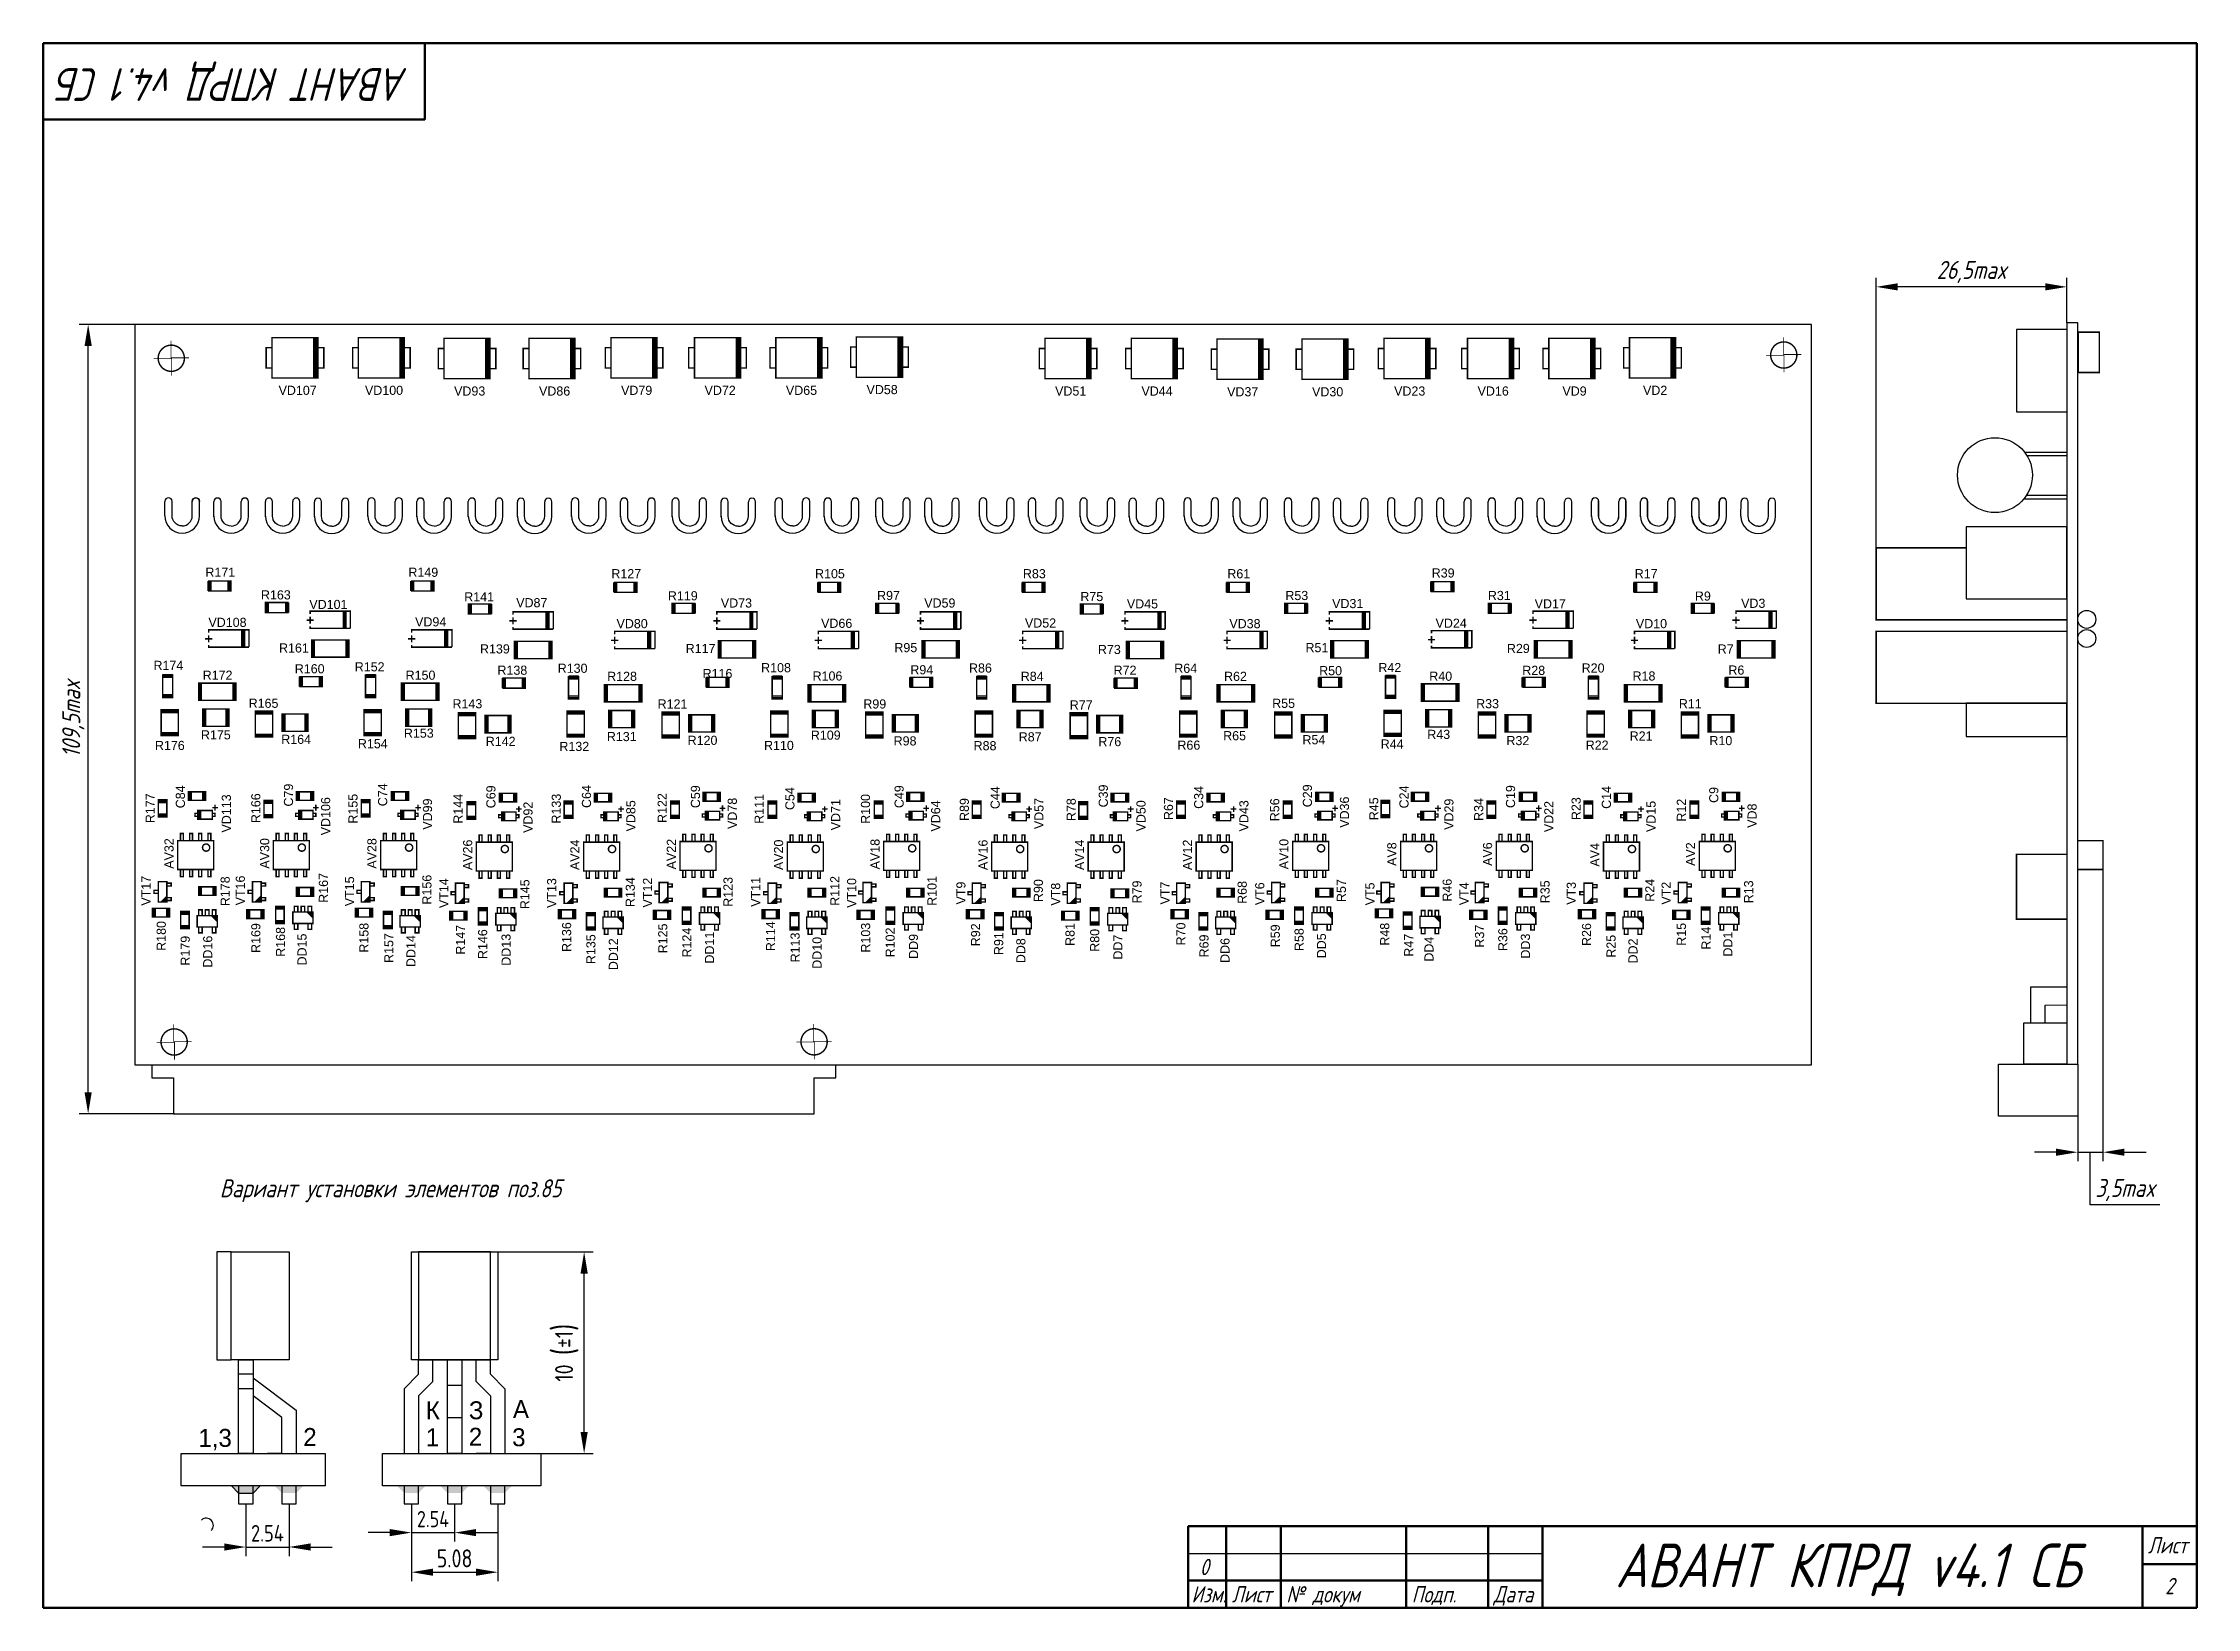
# Paper-space layout '2' of a CAD drawing. Extents: x 20 to 415, y 5 to 292.
# The model-space entities are those that its viewports show. They can reach past a viewport. Long polylines and large blocks are cut down to what shows.
import ezdxf
from ezdxf.enums import TextEntityAlignment as Align

# ---------------------------------------------------------------- set-up
doc = ezdxf.new("R2010")
doc.units = 0
doc.header["$MEASUREMENT"] = 0
doc.layers.get('0').update_dxf_attribs({"linetype": 'CONTINUOUS'})
doc.layers.get('Defpoints').update_dxf_attribs({"linetype": 'CONTINUOUS'})
for name, color, linetype in [('BOARD', 173, 'CONTINUOUS'), ('BOTTOM', 7, 'CONTINUOUS'), ('TOP', 7, 'CONTINUOUS'), ('Видовой экран', 6, 'CONTINUOUS')]:
    doc.layers.add(name, color=color, linetype=linetype)
for name, color, linetype, lineweight in [('Основной', 7, 'CONTINUOUS', 50), ('РАЗМЕРЫ', 7, 'CONTINUOUS', 25), ('СИМВОЛЫ', 6, 'CONTINUOUS', 25)]:
    doc.layers.add(name, color=color, linetype=linetype, lineweight=lineweight)
doc.layers.get('Видовой экран').freeze()
doc.styles.add('ГОСТ 2.304', font='CS_Gost2304.shx')
doc.styles.add('ГОСТ А', font='', dxfattribs={"oblique": 15})
doc.styles.get('ГОСТ А').set_extended_font_data('GOST 2.304 type A')
doc.dimstyles.new('ГОСТ', dxfattribs={"dimscale": 0, "dimtxt": 2.5, "dimasz": 3, "dimexe": 1.25, "dimexo": 0, "dimtad": 1, "dimtoh": 1, "dimdec": 1, "dimrnd": 0.5, "dimtxsty": 'ГОСТ А', "dimcen": 5, "dimadec": 1, "dimazin": 2, "dimtfac": 0.75, "dimtdec": 4, "dimtmove": 1, "dimatfit": 3, "dimfxl": 1, "dimtolj": 1, "dimarcsym": 0})

psp = doc.layouts.new('2')

# ---------------------------------------------------------------- texts
at = {"style": 'ГОСТ А', "oblique": 15}
psp.add_text('АВАНТ КПРД v4.1 СБ', height=6, rotation=180, dxfattribs=at).set_placement((55, 285), align=Align.MIDDLE)
for s, height, p in [('АВАНТ КПРД v4.1 СБ', 8, (351, 12)), ('2', 3, (410, 9))]:
    psp.add_text(s, height=height, dxfattribs=at).set_placement(p, align=Align.MIDDLE)
for s, p in [('Лист', (406, 15)), ('Изм.', (230.61, 6)), ('Лист', (238, 6)), ('№ докум', (248, 6)), ('Подп.', (271, 6)), ('Дата', (286, 6))]:
    psp.add_text(s, height=3, dxfattribs=at).set_placement(p)
psp.add_text('0', height=3, dxfattribs=at).set_placement((232.97, 11), align=Align.CENTER)

msp = doc.modelspace()

# ---------------------------------------------------------------- texts
at = {"text_generation_flag": 6}
for s, p in [('К', (44.12, -252.2)), ('З', (50.1, -252.2)), ('А', (56.22, -252.04)), ('1,3', (12.52, -256.04)), ('2', (27.09, -255.92)), ('1', (44.12, -255.95)), ('2', (50.09, -255.88)), ('3', (56.11, -255.95))]:
    msp.add_text(s, height=2.5, rotation=180, dxfattribs=at).set_placement(p)
at = {"linetype": 'Continuous', "insert": (9.72, -218.86), "char_height": 2.5, "width": 59, "attachment_point": 1, "style": 'ГОСТ 2.304'}
msp.add_mtext('\\pxqc;{\\Q15;Вариант установки элементов поз.85\\P\\pq*;}', dxfattribs=at)
at = {"layer": 'BOTTOM', "width": 1.019685}
for s, p in [('VD107', (212.61, -58.01)), ('VD100', (224.61, -58.01)), ('VD93', (236.51, -58.11)), ('VD86', (248.31, -58.11)), ('VD79', (259.71, -58.01)), ('VD72', (271.31, -58.01)), ('VD65', (282.61, -58.01)), ('VD58', (293.81, -57.91)), ('VD51', (320.01, -58.11)), ('VD44', (332.01, -58.11)), ('VD23', (367.11, -58.11)), ('VD16', (378.71, -58.11)), ('VD9', (390.01, -58.11)), ('VD2', (401.21, -58.01)), ('VD37', (343.91, -58.21)), ('VD30', (355.71, -58.21)), ('R171', (201.86, -83.29)), ('R149', (230.06, -83.29)), ('R127', (258.26, -83.49)), ('R105', (286.56, -83.49)), ('R83', (314.96, -83.49)), ('R61', (343.36, -83.49)), ('R39', (371.76, -83.39)), ('R17', (399.96, -83.49)), ('R163', (209.58, -86.43)), ('VD101', (216.88, -87.76)), ('R141', (237.82, -86.7)), ('VD87', (245.14, -87.52)), ('R119', (266.12, -86.56)), ('VD73', (273.57, -87.56)), ('R97', (294.7, -86.52)), ('VD59', (301.83, -87.56)), ('R75', (322.94, -86.66)), ('VD45', (329.98, -87.68)), ('R53', (351.42, -86.52)), ('VD31', (358.5, -87.64)), ('R31', (379.56, -86.52)), ('VD17', (386.64, -87.67)), ('R9', (407.84, -86.6)), ('VD3', (414.84, -87.6)), ('VD108', (202.86, -90.25)), ('VD94', (231.09, -90.18)), ('VD80', (259.08, -90.43)), ('VD66', (287.5, -90.38)), ('VD52', (315.82, -90.34)), ('VD38', (344.22, -90.43)), ('VD24', (372.87, -90.37)), ('VD10', (400.7, -90.43)), ('R161', (212.09, -93.81)), ('R139', (240.01, -93.94)), ('R117', (268.59, -93.88)), ('R95', (297.1, -93.76)), ('R73', (325.38, -94.02)), ('R51', (354.22, -93.76)), ('R29', (382.2, -93.88)), ('R7', (411.01, -93.96)), ('R174', (194.65, -96.23)), ('R160', (214.28, -96.7)), ('R152', (222.61, -96.43)), ('R138', (242.44, -96.9)), ('R130', (250.81, -96.63)), ('R108', (279.07, -96.55)), ('R94', (299.32, -96.84)), ('R86', (307.47, -96.59)), ('R72', (327.56, -96.9)), ('R64', (335.99, -96.63)), ('R50', (356.12, -96.96)), ('R42', (364.35, -96.53)), ('R28', (384.34, -96.92)), ('R20', (392.59, -96.59)), ('R6', (412.5, -96.88)), ('R172', (201.48, -97.59)), ('R150', (229.68, -97.59)), ('R128', (257.68, -97.75)), ('R116', (270.94, -97.36)), ('R106', (286.22, -97.7)), ('R84', (314.66, -97.75)), ('R62', (342.9, -97.75)), ('R40', (371.42, -97.73)), ('R18', (399.66, -97.7)), ('R165', (207.87, -101.49)), ('R143', (236.19, -101.56)), ('R121', (264.69, -101.59)), ('R99', (292.79, -101.59)), ('R77', (321.47, -101.73)), ('R55', (349.59, -101.5)), ('R33', (377.93, -101.55)), ('R11', (406.09, -101.55)), ('R175', (201.24, -105.88)), ('R153', (229.44, -105.64)), ('R109', (285.98, -105.92)), ('R65', (342.78, -106)), ('R43', (371.14, -105.82)), ('R176', (194.85, -107.35)), ('R164', (212.4, -106.5)), ('R154', (223.05, -107.11)), ('R142', (240.81, -106.78)), ('R132', (251.04, -107.49)), ('R131', (257.64, -106.12)), ('R120', (268.86, -106.64)), ('R110', (279.47, -107.35)), ('R98', (297, -106.72)), ('R88', (308.11, -107.39)), ('R87', (314.38, -106.16)), ('R76', (325.44, -106.82)), ('R66', (336.43, -107.31)), ('R54', (353.8, -106.56)), ('R44', (364.67, -107.16)), ('R32', (382.14, -106.68)), ('R22', (393.15, -107.31)), ('R21', (399.26, -106.04)), ('R10', (410.34, -106.68))]:
    msp.add_text(s, height=1.27, dxfattribs=at).set_placement(p, align=Align.CENTER)
for s, p in [('R177', (192.76, -115.45)), ('C84', (196.95, -113.86)), ('VD113', (203.34, -116.17)), ('R166', (207.43, -115.44)), ('C79', (211.97, -113.62)), ('R155', (220.93, -115.51)), ('C74', (225.05, -113.58)), ('R144', (235.53, -115.52)), ('C69', (240.09, -113.86)), ('R133', (249.17, -115.5)), ('C64', (253.37, -113.82)), ('R122', (263.89, -115.42)), ('C59', (268.51, -113.84)), ('R111', (277.35, -115.54)), ('C54', (281.63, -114.11)), ('R100', (292.13, -115.54)), ('C49', (296.81, -113.84)), ('C44', (310.15, -113.98)), ('C39', (325.17, -113.74)), ('C34', (338.43, -113.94)), ('C29', (353.53, -113.72)), ('C24', (366.95, -113.88)), ('C19', (381.75, -113.83)), ('C14', (395.07, -113.94)), ('C9', (409.99, -113.6)), ('VD106', (217.13, -116.55)), ('VD99', (231.28, -116.26)), ('VD92', (245.24, -116.7)), ('VD85', (259.53, -116.5)), ('VD78', (273.63, -116.16)), ('VD71', (287.99, -116.34)), ('VD64', (301.88, -116.52)), ('R89', (305.87, -115.62)), ('VD57', (316.23, -116.18)), ('R78', (320.71, -115.64)), ('VD50', (330.41, -116.5)), ('R67', (334.23, -115.5)), ('VD43', (344.71, -116.5)), ('R56', (348.99, -115.66)), ('VD36', (358.68, -115.99)), ('R45', (362.75, -115.52)), ('VD29', (373.19, -116.28)), ('R34', (377.33, -115.62)), ('VD22', (387.07, -116.6)), ('R23', (390.87, -115.5)), ('VD15', (401.27, -116.58)), ('R12', (405.49, -115.71)), ('VD8', (415.31, -116.48)), ('AV30', (208.66, -121.72)), ('AV28', (223.56, -121.72)), ('AV32', (195.37, -121.73)), ('AV26', (236.86, -121.92)), ('AV24', (251.76, -121.92)), ('AV22', (265.16, -121.82)), ('AV20', (280.06, -121.92)), ('AV18', (293.46, -121.82)), ('AV16', (308.46, -121.92)), ('AV14', (321.86, -121.92)), ('AV12', (336.86, -121.92)), ('AV10', (350.26, -121.82)), ('AV8', (365.26, -121.82)), ('AV6', (378.56, -121.82)), ('AV4', (393.46, -121.92)), ('AV2', (406.76, -121.82)), ('VT17', (192.17, -126.91)), ('R178', (203.17, -126.98)), ('VT16', (205.27, -126.87)), ('R167', (216.82, -126.51)), ('VT15', (220.45, -126.99)), ('R156', (231.2, -126.76)), ('VT14', (233.55, -127.25)), ('R145', (244.81, -127.4)), ('VT13', (248.53, -127.23)), ('R134', (259.45, -127.1)), ('VT12', (261.85, -127.17)), ('R123', (273.03, -127.06)), ('VT11', (276.87, -127.07)), ('R112', (287.87, -126.93)), ('VT10', (290.21, -127.21)), ('R101', (301.37, -126.93)), ('R90', (316.15, -126.89)), ('R79', (329.85, -127.08)), ('R68', (344.47, -127.14)), ('R57', (358.25, -126.89)), ('R46', (372.95, -126.83)), ('R35', (386.55, -127.06)), ('R24', (401.11, -126.85)), ('R13', (414.83, -127.06)), ('VT9', (305.39, -127.23)), ('VT8', (318.55, -127.39)), ('VT7', (333.75, -127.23)), ('VT6', (346.91, -127.33)), ('VT5', (362.22, -127.35)), ('VT4', (375.29, -127.33)), ('VT3', (390.19, -127.27)), ('VT2', (403.37, -127.25)), ('R180', (194.29, -133.19)), ('R169', (207.43, -133.48)), ('R158', (222.45, -133.44)), ('R136', (250.61, -133.35)), ('R125', (263.97, -133.53)), ('R114', (278.95, -133.23)), ('R103', (292.15, -133.43)), ('R92', (307.43, -133.03)), ('R81', (320.55, -132.98)), ('R70', (335.95, -132.91)), ('R59', (349.07, -133.17)), ('R48', (364.27, -132.95)), ('R26', (392.31, -132.99)), ('R15', (405.49, -132.96)), ('R179', (197.62, -135.24)), ('DD16', (200.74, -135.37)), ('R168', (210.86, -134.01)), ('DD15', (213.84, -135.07)), ('R157', (225.9, -134.87)), ('DD14', (228.98, -135.29)), ('R147', (235.86, -133.72)), ('R146', (238.94, -134.33)), ('DD13', (242.2, -135.11)), ('R135', (253.98, -135.03)), ('DD12', (257.1, -135.73)), ('R124', (267.32, -134.11)), ('DD11', (270.46, -134.81)), ('R113', (282.36, -134.79)), ('DD10', (285.4, -135.53)), ('R102', (295.56, -134.09)), ('DD9', (298.8, -134.64)), ('R91', (310.64, -134.26)), ('DD8', (313.72, -135.24)), ('R80', (323.98, -133.8)), ('DD7', (327.2, -134.74)), ('R69', (339.16, -134.58)), ('DD6', (342.08, -135.2)), ('R58', (352.38, -133.7)), ('DD5', (355.48, -134.56)), ('R47', (367.61, -134.48)), ('DD4', (370.42, -135.02)), ('R37', (377.45, -133.21)), ('R36', (380.68, -133.7)), ('DD3', (383.82, -134.6)), ('R25', (395.72, -134.62)), ('DD2', (398.76, -135.28)), ('R14', (408.92, -133.5)), ('DD1', (411.94, -134.32))]:
    msp.add_text(s, height=1.27, rotation=90, dxfattribs=at).set_placement(p, align=Align.CENTER)

# ---------------------------------------------------------------- blocks, each defined once
blk = doc.blocks.new('*D22')
at = {"layer": 'Defpoints', "color": 0}
for p in [(431.918, -43), (458.418, -48), (431.918, -79.265)]:
    blk.add_point(p, dxfattribs=at)
at = {"layer": 'РАЗМЕРЫ', "color": 0, "lineweight": -2}
for p, q in [((431.918, -79.265), (431.918, -41.75)), ((458.418, -48), (458.418, -41.75)), ((455.418, -43), (434.918, -43))]:
    blk.add_line(p, q, dxfattribs=at)
at = {"layer": 'РАЗМЕРЫ', "color": 0}
for points in [[(434.918, -42.5), (434.918, -43.5), (431.918, -43)], [(455.418, -43.5), (455.418, -42.5), (458.418, -43)]]:
    blk.add_solid(points, dxfattribs=at)
at = {"layer": 'РАЗМЕРЫ', "color": 0, "linetype": 'ByBlock', "insert": (445.168, -40.9375), "char_height": 2.5, "attachment_point": 5, "style": 'ГОСТ А'}
blk.add_mtext('\\A1;26,5max', dxfattribs=at)
blk = doc.blocks.new('*D24')
at = {"layer": 'Defpoints', "color": 0}
for p in [(463.418, -123.965), (459.918, -158.24), (463.418, -163.24)]:
    blk.add_point(p, dxfattribs=at)
at = {"layer": 'РАЗМЕРЫ', "color": 0, "lineweight": -2}
for p, q in [((463.418, -123.965), (463.418, -164.49)), ((459.918, -158.24), (459.918, -164.49)), ((456.918, -163.24), (453.918, -163.24)), ((459.918, -163.24), (463.418, -163.24)), ((461.668, -170.5525), (461.668, -163.24)), ((466.418, -163.24), (469.418, -163.24)), ((471.3455, -170.5525), (461.668, -170.5525))]:
    blk.add_line(p, q, dxfattribs=at)
at = {"layer": 'РАЗМЕРЫ', "color": 0}
for points in [[(456.918, -163.74), (456.918, -162.74), (459.918, -163.24)], [(466.418, -162.74), (466.418, -163.74), (463.418, -163.24)]]:
    blk.add_solid(points, dxfattribs=at)
at = {"layer": 'РАЗМЕРЫ', "color": 0, "linetype": 'ByBlock', "insert": (466.50675, -168.49), "char_height": 2.5, "attachment_point": 5, "style": 'ГОСТ А'}
blk.add_mtext('\\A1;3,5max', dxfattribs=at)
blk = doc.blocks.new('*D27')
at = {"layer": 'Defpoints', "color": 0}
for p in [(183.5, -48.21), (190, -48.21), (195.496, -157.9)]:
    blk.add_point(p, dxfattribs=at)
at = {"layer": 'РАЗМЕРЫ', "color": 0, "lineweight": -2}
for p, q in [((190, -48.21), (182.25, -48.21)), ((183.5, -154.9), (183.5, -51.21)), ((195.496, -157.9), (182.25, -157.9))]:
    blk.add_line(p, q, dxfattribs=at)
at = {"layer": 'РАЗМЕРЫ', "color": 0}
for points in [[(184, -51.21), (183, -51.21), (183.5, -48.21)], [(183, -154.9), (184, -154.9), (183.5, -157.9)]]:
    blk.add_solid(points, dxfattribs=at)
at = {"layer": 'РАЗМЕРЫ', "color": 0, "linetype": 'ByBlock', "insert": (181.4375, -103.055), "char_height": 2.5, "attachment_point": 5, "rotation": 90, "style": 'ГОСТ А'}
blk.add_mtext('\\A1;109,5max', dxfattribs=at)
blk = doc.blocks.new('*D30')
at = {"layer": 'Defpoints', "color": 0}
for p in [(42.11, -263.95), (54.11, -263.95), (54.11, -273.45)]:
    blk.add_point(p, dxfattribs=at)
at = {"layer": 'РАЗМЕРЫ', "color": 0, "lineweight": -2}
for p, q in [((42.11, -263.95), (42.11, -274.7)), ((54.11, -263.95), (54.11, -274.7)), ((45.11, -273.45), (51.11, -273.45))]:
    blk.add_line(p, q, dxfattribs=at)
at = {"layer": 'РАЗМЕРЫ', "color": 0}
for points in [[(45.11, -272.95), (45.11, -273.95), (42.11, -273.45)], [(51.11, -273.95), (51.11, -272.95), (54.11, -273.45)]]:
    blk.add_solid(points, dxfattribs=at)
at = {"layer": 'РАЗМЕРЫ', "color": 0, "linetype": 'ByBlock', "insert": (48.11, -271.53), "char_height": 2.5, "attachment_point": 5, "style": 'ГОСТ 2.304'}
blk.add_mtext('\\A1;5.08', dxfattribs=at)
blk = doc.blocks.new('*D31')
at = {"layer": 'Defpoints', "color": 0}
for p in [(42.11, -264.45), (48.11, -263.95), (48.11, -267.95)]:
    blk.add_point(p, dxfattribs=at)
at = {"layer": 'РАЗМЕРЫ', "color": 0, "lineweight": -2}
for p, q in [((42.11, -264.45), (42.11, -269.2)), ((48.11, -263.95), (48.11, -269.2)), ((39.11, -267.95), (36.11, -267.95)), ((42.11, -267.95), (48.11, -267.95)), ((51.11, -267.95), (54.11, -267.95))]:
    blk.add_line(p, q, dxfattribs=at)
at = {"layer": 'РАЗМЕРЫ', "color": 0}
for points in [[(39.11, -268.45), (39.11, -267.45), (42.11, -267.95)], [(51.11, -267.45), (51.11, -268.45), (48.11, -267.95)]]:
    blk.add_solid(points, dxfattribs=at)
at = {"layer": 'РАЗМЕРЫ', "color": 0, "linetype": 'ByBlock', "insert": (45.11, -266.07), "char_height": 2.25, "attachment_point": 5, "style": 'ГОСТ 2.304'}
blk.add_mtext('\\A1;2.54', dxfattribs=at)
blk = doc.blocks.new('*D32')
at = {"layer": 'Defpoints', "color": 0}
for p in [(19.11, -263.95), (25.11, -263.95), (25.11, -269.95)]:
    blk.add_point(p, dxfattribs=at)
at = {"layer": 'РАЗМЕРЫ', "color": 0, "lineweight": -2}
for p, q in [((19.11, -263.95), (19.11, -271.2)), ((25.11, -263.95), (25.11, -271.2)), ((16.11, -269.95), (13.11, -269.95)), ((19.11, -269.95), (25.11, -269.95)), ((28.11, -269.95), (31.11, -269.95))]:
    blk.add_line(p, q, dxfattribs=at)
at = {"layer": 'РАЗМЕРЫ', "color": 0}
for points in [[(16.11, -270.45), (16.11, -269.45), (19.11, -269.95)], [(28.11, -269.45), (28.11, -270.45), (25.11, -269.95)]]:
    blk.add_solid(points, dxfattribs=at)
at = {"layer": 'РАЗМЕРЫ', "color": 0, "linetype": 'ByBlock', "insert": (22.11, -268.04), "char_height": 2.3, "attachment_point": 5, "style": 'ГОСТ 2.304'}
blk.add_mtext('\\A1;2.54', dxfattribs=at)
blk = doc.blocks.new('*D33')
at = {"layer": 'Defpoints', "color": 0}
for p in [(54.11, -228.95), (66.11, -228.95), (60.11, -256.95)]:
    blk.add_point(p, dxfattribs=at)
at = {"layer": 'РАЗМЕРЫ', "color": 0, "lineweight": -2}
for p, q in [((54.11, -228.95), (67.36, -228.95)), ((66.11, -253.95), (66.11, -231.95)), ((60.11, -256.95), (67.36, -256.95))]:
    blk.add_line(p, q, dxfattribs=at)
at = {"layer": 'РАЗМЕРЫ', "color": 0}
for points in [[(66.61, -231.95), (65.61, -231.95), (66.11, -228.95)], [(65.61, -253.95), (66.61, -253.95), (66.11, -256.95)]]:
    blk.add_solid(points, dxfattribs=at)
at = {"layer": 'РАЗМЕРЫ', "color": 0, "linetype": 'ByBlock', "insert": (63.49, -242.95), "char_height": 2.5, "attachment_point": 5, "rotation": 90, "style": 'ГОСТ 2.304'}
blk.add_mtext('\\A1;10 \\H1.33x;(\\H.75x;%%p1\\H1.33x;)\\H.75x;', dxfattribs=at)

# ---------------------------------------------------------------- dimensions: what is measured, and where the dimension line sits
at = {"layer": 'РАЗМЕРЫ'}
for base, p1, p2, text, override, picture, middle in [((431.92, -43), (458.42, -48), (431.92, -79.26), '<>max', {"dimscale": 1, "dimlfac": 1, "dimtxsty": 'ГОСТ А', "dimsah": 1, "dimtolj": 1}, '*D22', (445.17, -40.94)), ((463.42, -163.24), (459.92, -158.24), (463.42, -123.96), '<>max', {"dimscale": 1, "dimlfac": 1, "dimtxsty": 'ГОСТ А', "dimsah": 1, "dimtolj": 1}, '*D24', (462.29, -168.49)), ((25.11, -269.95), (19.11, -263.95), (25.11, -263.95), '2.54', {"dimscale": 1, "dimtxt": 2.3, "dimlfac": 1, "dimtxsty": 'ГОСТ 2.304', "dimsah": 1, "dimtix": 1, "dimtolj": 1}, '*D32', (22.11, -268.04)), ((48.11, -267.95), (42.11, -264.45), (48.11, -263.95), '2.54', {"dimscale": 1, "dimtxt": 2.25, "dimjust": 0, "dimtoh": 1, "dimlfac": 1, "dimtxsty": 'ГОСТ 2.304', "dimsah": 1, "dimse1": 0, "dimtix": 1, "dimtolj": 1}, '*D31', (45.11, -266.07)), ((54.11, -273.45), (42.11, -263.95), (54.11, -263.95), '5.08', {"dimscale": 1, "dimtxt": 2.5, "dimlfac": 1, "dimtxsty": 'ГОСТ 2.304', "dimsah": 1, "dimtolj": 1}, '*D30', (48.11, -271.53))]:
    dim = msp.add_linear_dim(base=base, p1=p1, p2=p2, text=text, dimstyle='ГОСТ', override=override, dxfattribs=at)
    dim.commit()
    dim.dimension.update_dxf_attribs({"geometry": picture, "text_midpoint": middle})
for base, p1, p2, text, override, picture, middle in [((183.5, -48.21), (195.5, -157.9), (190, -48.21), '<>max', {"dimscale": 1, "dimlfac": 1, "dimtxsty": 'ГОСТ А', "dimsah": 1, "dimtolj": 1}, '*D27', (181.44, -103.05)), ((66.11, -228.95), (60.11, -256.95), (54.11, -228.95), '10 \\H1.33x;(\\H.75x;%%p1\\H1.33x;)\\H.75x;', {"dimscale": 1, "dimtxt": 2.5, "dimlfac": 1, "dimtxsty": 'ГОСТ 2.304', "dimsah": 1, "dimtolj": 1}, '*D33', (63.49, -242.95))]:
    dim = msp.add_linear_dim(base=base, p1=p1, p2=p2, angle=90, text=text, dimstyle='ГОСТ', override=override, dxfattribs=at)
    dim.commit()
    dim.dimension.update_dxf_attribs({"geometry": picture, "text_midpoint": middle})

# ---------------------------------------------------------------- hatches: boundary and pattern name
at = {"linetype": 'Continuous'}
for points in [[(17.11, -261.45), (18.11, -262.45), (20.11, -262.45), (21.11, -261.45)], [(23.11, -261.45), (24.11, -262.45), (26.11, -262.45), (27.11, -261.45)], [(40.11, -261.45), (41.11, -262.45), (43.11, -262.45), (44.11, -261.45)], [(46.11, -261.45), (47.11, -262.45), (49.11, -262.45), (50.11, -261.45)], [(52.11, -261.45), (53.11, -262.45), (55.11, -262.45), (56.11, -261.45)]]:
    msp.add_hatch(color=256, dxfattribs=at).paths.add_polyline_path(points)

# ---------------------------------------------------------------- linework, layer by layer
for p, q in [((43.11, -245.95), (43.11, -243.95)), ((45.11, -246.95), (45.11, -243.95)), ((51.11, -246.95), (51.11, -243.95)), ((53.11, -245.95), (53.11, -243.95)), ((20.11, -245.95), (18.11, -245.95)), ((20.11, -247.95), (18.11, -247.95)), ((20.11, -246.45), (26.11, -250.95)), ((43.11, -245.95), (41.11, -247.95)), ((41.11, -247.95), (41.11, -256.95)), ((45.11, -246.95), (43.11, -248.95)), ((47.11, -247.45), (49.11, -247.45)), ((51.11, -246.95), (53.11, -248.95)), ((53.11, -245.95), (55.11, -247.95)), ((55.11, -247.95), (55.11, -256.95)), ((24.11, -251.95), (20.11, -248.95)), ((26.11, -250.95), (26.11, -256.95)), ((43.11, -248.95), (43.11, -256.95)), ((53.11, -248.95), (53.11, -256.95)), ((24.11, -256.95), (24.11, -251.95)), ((47.11, -251.95), (49.11, -251.95)), ((24.11, -256.95), (22.11, -256.95)), ((53.11, -256.95), (51.11, -256.95))]:
    msp.add_line(p, q, dxfattribs=at)
for points in [[(17.07, -228.95), (15.09, -228.95), (15.09, -243.95), (17.07, -243.95)], [(17.07, -228.95), (25.11, -228.95), (25.11, -243.95), (17.07, -243.95)], [(42.11, -228.95), (54.11, -228.95), (54.11, -243.95), (42.11, -243.95)], [(53.11, -228.95), (43.11, -228.95), (43.11, -243.95), (53.11, -243.95)], [(18.11, -243.95), (20.11, -243.95), (20.11, -256.95), (18.11, -256.95)], [(47.11, -243.95), (49.11, -243.95), (49.11, -256.95), (47.11, -256.95)], [(10.11, -256.95), (30.11, -256.95), (30.11, -261.45), (10.11, -261.45)], [(38.11, -256.95), (60.11, -256.95), (60.11, -261.45), (38.11, -261.45)], [(20.11, -261.45), (18.11, -261.45), (18.11, -263.95), (20.11, -263.95)], [(26.11, -261.45), (24.11, -261.45), (24.11, -263.95), (26.11, -263.95)], [(43.11, -261.45), (41.11, -261.45), (41.11, -263.95), (43.11, -263.95)], [(49.11, -261.45), (47.11, -261.45), (47.11, -263.95), (49.11, -263.95)], [(55.11, -261.45), (53.11, -261.45), (53.11, -263.95), (55.11, -263.95)]]:
    msp.add_lwpolyline(points, close=True, dxfattribs=at)
msp.add_lwpolyline([(17.11, -261.45), (18.11, -262.45), (20.11, -262.45), (21.11, -261.45), (17.11, -261.45)], dxfattribs=at)
at = {"layer": 'BOARD'}
for points in [[(190, -151.08), (422.92, -151.08), (422.92, -48.21), (190, -48.21)], [(458.42, -151), (459.92, -151), (459.92, -48), (458.42, -48)]]:
    msp.add_lwpolyline(points, close=True, dxfattribs=at)
for points in [[(195.16, -72.81, 1), (194.16, -72.81)], [(195.16, -72.81, 1), (194.16, -72.81)], [(194.16, -74.81, 1), (198.96, -74.81)], [(196.56, -76.21, -0.414214), (195.16, -74.81)], [(196.56, -76.21, -0.414214), (195.16, -74.81)], [(196.56, -76.21, 0.414214), (197.96, -74.81), (197.96, -72.81, -1), (198.96, -72.81)], [(196.56, -76.21, 0.414214), (197.96, -74.81)], [(198.96, -72.81, 1), (197.96, -72.81)], [(201.97, -72.84, 1), (200.97, -72.84)], [(201.97, -72.84, 1), (200.97, -72.84)], [(205.77, -72.84, 1), (204.77, -72.84)], [(205.77, -72.84, 1), (204.77, -72.84)], [(209.12, -72.84, 1), (208.12, -72.84)], [(209.12, -72.84, 1), (208.12, -72.84)], [(212.92, -72.84, 1), (211.92, -72.84)], [(212.92, -72.84, 1), (211.92, -72.84)], [(215.93, -72.87, 1), (214.93, -72.87)], [(215.93, -72.87, 1), (214.93, -72.87)], [(219.73, -72.87, 1), (218.73, -72.87)], [(219.73, -72.87, 1), (218.73, -72.87)], [(223.36, -72.81, 1), (222.36, -72.81)], [(223.36, -72.81, 1), (222.36, -72.81)], [(222.36, -74.81, 1), (227.16, -74.81)], [(222.36, -74.81, 1), (227.16, -74.81)], [(224.76, -76.21, -0.414214), (223.36, -74.81)], [(224.76, -76.21, -0.414214), (223.36, -74.81)], [(224.76, -76.21, 0.414214), (226.16, -74.81)], [(224.76, -76.21, 0.414214), (226.16, -74.81)], [(227.16, -72.81, 1), (226.16, -72.81)], [(227.16, -72.81, 1), (226.16, -72.81)], [(230.17, -72.84, 1), (229.17, -72.84)], [(230.17, -72.84, 1), (229.17, -72.84)], [(233.97, -72.84, 1), (232.97, -72.84)], [(233.97, -72.84, 1), (232.97, -72.84)], [(237.32, -72.84, 1), (236.32, -72.84)], [(237.32, -72.84, 1), (236.32, -72.84)], [(241.12, -72.84, 1), (240.12, -72.84)], [(241.12, -72.84, 1), (240.12, -72.84)], [(244.13, -72.87, 1), (243.13, -72.87)], [(244.13, -72.87, 1), (243.13, -72.87)], [(247.93, -72.87, 1), (246.93, -72.87)], [(247.93, -72.87, 1), (246.93, -72.87)], [(251.66, -72.81, 1), (250.66, -72.81)], [(250.66, -74.81, 1), (255.46, -74.81)], [(253.06, -76.21, -0.414214), (251.66, -74.81)], [(253.06, -76.21, 0.414214), (254.46, -74.81)], [(255.46, -72.81, 1), (254.46, -72.81)], [(258.47, -72.84, 1), (257.47, -72.84)], [(262.27, -72.84, 1), (261.27, -72.84)], [(265.62, -72.84, 1), (264.62, -72.84)], [(269.42, -72.84, 1), (268.42, -72.84)], [(272.43, -72.87, 1), (271.43, -72.87)], [(276.23, -72.87, 1), (275.23, -72.87)], [(279.96, -72.81, 1), (278.96, -72.81)], [(279.96, -72.81, 1), (278.96, -72.81)], [(279.96, -72.81, 1), (278.96, -72.81)], [(278.96, -74.81, 1), (283.76, -74.81)], [(278.96, -74.81, 1), (283.76, -74.81)], [(278.96, -74.81, 1), (283.76, -74.81)], [(281.36, -76.21, -0.414214), (279.96, -74.81)], [(281.36, -76.21, -0.414214), (279.96, -74.81)], [(281.36, -76.21, -0.414214), (279.96, -74.81)], [(281.36, -76.21, 0.414214), (282.76, -74.81)], [(281.36, -76.21, 0.414214), (282.76, -74.81)], [(281.36, -76.21, 0.414214), (282.76, -74.81)], [(283.76, -72.81, 1), (282.76, -72.81)], [(283.76, -72.81, 1), (282.76, -72.81)], [(283.76, -72.81, 1), (282.76, -72.81)], [(286.77, -72.84, 1), (285.77, -72.84)], [(286.77, -72.84, 1), (285.77, -72.84)], [(286.77, -72.84, 1), (285.77, -72.84)], [(290.57, -72.84, 1), (289.57, -72.84)], [(290.57, -72.84, 1), (289.57, -72.84)], [(290.57, -72.84, 1), (289.57, -72.84)], [(293.92, -72.84, 1), (292.92, -72.84)], [(293.92, -72.84, 1), (292.92, -72.84)], [(293.92, -72.84, 1), (292.92, -72.84)], [(297.72, -72.84, 1), (296.72, -72.84)], [(297.72, -72.84, 1), (296.72, -72.84)], [(297.72, -72.84, 1), (296.72, -72.84)], [(300.73, -72.87, 1), (299.73, -72.87)], [(300.73, -72.87, 1), (299.73, -72.87)], [(300.73, -72.87, 1), (299.73, -72.87)], [(304.53, -72.87, 1), (303.53, -72.87)], [(304.53, -72.87, 1), (303.53, -72.87)], [(304.53, -72.87, 1), (303.53, -72.87)], [(308.36, -72.81, 1), (307.36, -72.81)], [(307.36, -74.81, 1), (312.16, -74.81)], [(309.76, -76.21, -0.414214), (308.36, -74.81)], [(309.76, -76.21, 0.414214), (311.16, -74.81)], [(312.16, -72.81, 1), (311.16, -72.81)], [(315.17, -72.84, 1), (314.17, -72.84)], [(318.97, -72.84, 1), (317.97, -72.84)], [(322.32, -72.84, 1), (321.32, -72.84)], [(326.12, -72.84, 1), (325.12, -72.84)], [(329.13, -72.87, 1), (328.13, -72.87)], [(332.93, -72.87, 1), (331.93, -72.87)], [(336.76, -72.81, 1), (335.76, -72.81)], [(336.76, -72.81, 1), (335.76, -72.81)], [(335.76, -74.81, 1), (340.56, -74.81)], [(335.76, -74.81, 1), (340.56, -74.81)], [(338.16, -76.21, -0.414214), (336.76, -74.81)], [(338.16, -76.21, -0.414214), (336.76, -74.81)], [(338.16, -76.21, 0.414214), (339.56, -74.81)], [(338.16, -76.21, 0.414214), (339.56, -74.81)], [(340.56, -72.81, 1), (339.56, -72.81)], [(340.56, -72.81, 1), (339.56, -72.81)], [(343.57, -72.84, 1), (342.57, -72.84)], [(343.57, -72.84, 1), (342.57, -72.84)], [(347.37, -72.84, 1), (346.37, -72.84)], [(347.37, -72.84, 1), (346.37, -72.84)], [(350.72, -72.84, 1), (349.72, -72.84)], [(350.72, -72.84, 1), (349.72, -72.84)], [(354.52, -72.84, 1), (353.52, -72.84)], [(354.52, -72.84, 1), (353.52, -72.84)], [(357.53, -72.87, 1), (356.53, -72.87)], [(357.53, -72.87, 1), (356.53, -72.87)], [(361.33, -72.87, 1), (360.33, -72.87)], [(361.33, -72.87, 1), (360.33, -72.87)], [(365.06, -72.81, 1), (364.06, -72.81)], [(364.06, -74.81, 1), (368.86, -74.81)], [(366.46, -76.21, -0.414214), (365.06, -74.81)], [(366.46, -76.21, 0.414214), (367.86, -74.81)], [(368.86, -72.81, 1), (367.86, -72.81)], [(371.87, -72.84, 1), (370.87, -72.84)], [(375.67, -72.84, 1), (374.67, -72.84)], [(379.02, -72.84, 1), (378.02, -72.84)], [(382.82, -72.84, 1), (381.82, -72.84)], [(385.83, -72.87, 1), (384.83, -72.87)], [(389.63, -72.87, 1), (388.63, -72.87)], [(393.36, -72.81, 1), (392.36, -72.81)], [(392.36, -74.81, 1), (397.16, -74.81)], [(393.37, -72.81, 1), (392.37, -72.81)], [(392.37, -74.81, 1), (397.17, -74.81)], [(394.76, -76.21, -0.414214), (393.36, -74.81)], [(394.77, -76.21, -0.414214), (393.37, -74.81)], [(394.76, -76.21, 0.414214), (396.16, -74.81)], [(394.77, -76.21, 0.414214), (396.17, -74.81)], [(397.16, -72.81, 1), (396.16, -72.81)], [(397.17, -72.81, 1), (396.17, -72.81)], [(400.17, -72.84, 1), (399.17, -72.84)], [(400.18, -72.84, 1), (399.18, -72.84)], [(403.97, -72.84, 1), (402.97, -72.84)], [(403.98, -72.84, 1), (402.98, -72.84)], [(407.32, -72.84, 1), (406.32, -72.84)], [(407.33, -72.83, 1), (406.33, -72.83)], [(411.12, -72.84, 1), (410.12, -72.84)], [(411.13, -72.83, 1), (410.13, -72.83)], [(414.14, -72.86, 1), (413.14, -72.86)], [(417.94, -72.86, 1), (416.94, -72.86)], [(200.97, -74.84, 1), (205.77, -74.84)], [(200.97, -74.84, 1), (205.77, -74.84)], [(203.37, -76.24, -0.414214), (201.97, -74.84)], [(203.37, -76.24, -0.414214), (201.97, -74.84)], [(203.37, -76.24, 0.414214), (204.77, -74.84)], [(203.37, -76.24, 0.414214), (204.77, -74.84)], [(208.12, -74.84, 1), (212.92, -74.84)], [(208.12, -74.84, 1), (212.92, -74.84)], [(210.52, -76.24, -0.414214), (209.12, -74.84)], [(210.52, -76.24, -0.414214), (209.12, -74.84)], [(210.52, -76.24, 0.414214), (211.92, -74.84)], [(210.52, -76.24, 0.414214), (211.92, -74.84)], [(214.93, -74.87, 1), (219.73, -74.87)], [(214.93, -74.87, 1), (219.73, -74.87)], [(217.33, -76.27, -0.414214), (215.93, -74.87)], [(217.33, -76.27, -0.414214), (215.93, -74.87)], [(217.33, -76.27, 0.414214), (218.73, -74.87)], [(217.33, -76.27, 0.414214), (218.73, -74.87)], [(229.17, -74.84, 1), (233.97, -74.84)], [(229.17, -74.84, 1), (233.97, -74.84)], [(231.57, -76.24, -0.414214), (230.17, -74.84)], [(231.57, -76.24, -0.414214), (230.17, -74.84)], [(231.57, -76.24, 0.414214), (232.97, -74.84)], [(231.57, -76.24, 0.414214), (232.97, -74.84)], [(236.32, -74.84, 1), (241.12, -74.84)], [(236.32, -74.84, 1), (241.12, -74.84)], [(238.72, -76.24, -0.414214), (237.32, -74.84)], [(238.72, -76.24, -0.414214), (237.32, -74.84)], [(238.72, -76.24, 0.414214), (240.12, -74.84)], [(238.72, -76.24, 0.414214), (240.12, -74.84)], [(243.13, -74.87, 1), (247.93, -74.87)], [(243.13, -74.87, 1), (247.93, -74.87)], [(245.53, -76.27, -0.414214), (244.13, -74.87)], [(245.53, -76.27, -0.414214), (244.13, -74.87)], [(245.53, -76.27, 0.414214), (246.93, -74.87)], [(245.53, -76.27, 0.414214), (246.93, -74.87)], [(257.47, -74.84, 1), (262.27, -74.84)], [(259.87, -76.24, -0.414214), (258.47, -74.84)], [(259.87, -76.24, 0.414214), (261.27, -74.84)], [(264.62, -74.84, 1), (269.42, -74.84)], [(267.02, -76.24, -0.414214), (265.62, -74.84)], [(267.02, -76.24, 0.414214), (268.42, -74.84)], [(271.43, -74.87, 1), (276.23, -74.87)], [(273.83, -76.27, -0.414214), (272.43, -74.87)], [(273.83, -76.27, 0.414214), (275.23, -74.87)], [(285.77, -74.84, 1), (290.57, -74.84)], [(285.77, -74.84, 1), (290.57, -74.84)], [(285.77, -74.84, 1), (290.57, -74.84)], [(288.17, -76.24, -0.414214), (286.77, -74.84)], [(288.17, -76.24, -0.414214), (286.77, -74.84)], [(288.17, -76.24, -0.414214), (286.77, -74.84)], [(288.17, -76.24, 0.414214), (289.57, -74.84)], [(288.17, -76.24, 0.414214), (289.57, -74.84)], [(288.17, -76.24, 0.414214), (289.57, -74.84)], [(292.92, -74.84, 1), (297.72, -74.84)], [(292.92, -74.84, 1), (297.72, -74.84)], [(292.92, -74.84, 1), (297.72, -74.84)], [(295.32, -76.24, -0.414214), (293.92, -74.84)], [(295.32, -76.24, -0.414214), (293.92, -74.84)], [(295.32, -76.24, -0.414214), (293.92, -74.84)], [(295.32, -76.24, 0.414214), (296.72, -74.84)], [(295.32, -76.24, 0.414214), (296.72, -74.84)], [(295.32, -76.24, 0.414214), (296.72, -74.84)], [(299.73, -74.87, 1), (304.53, -74.87)], [(299.73, -74.87, 1), (304.53, -74.87)], [(299.73, -74.87, 1), (304.53, -74.87)], [(302.13, -76.27, -0.414214), (300.73, -74.87)], [(302.13, -76.27, -0.414214), (300.73, -74.87)], [(302.13, -76.27, -0.414214), (300.73, -74.87)], [(302.13, -76.27, 0.414214), (303.53, -74.87)], [(302.13, -76.27, 0.414214), (303.53, -74.87)], [(302.13, -76.27, 0.414214), (303.53, -74.87)], [(314.17, -74.84, 1), (318.97, -74.84)], [(316.57, -76.24, -0.414214), (315.17, -74.84)], [(316.57, -76.24, 0.414214), (317.97, -74.84)], [(321.32, -74.84, 1), (326.12, -74.84)], [(323.72, -76.24, -0.414214), (322.32, -74.84)], [(323.72, -76.24, 0.414214), (325.12, -74.84)], [(328.13, -74.87, 1), (332.93, -74.87)], [(330.53, -76.27, -0.414214), (329.13, -74.87)], [(330.53, -76.27, 0.414214), (331.93, -74.87)], [(342.57, -74.84, 1), (347.37, -74.84)], [(342.57, -74.84, 1), (347.37, -74.84)], [(344.97, -76.24, -0.414214), (343.57, -74.84)], [(344.97, -76.24, -0.414214), (343.57, -74.84)], [(344.97, -76.24, 0.414214), (346.37, -74.84)], [(344.97, -76.24, 0.414214), (346.37, -74.84)], [(349.72, -74.84, 1), (354.52, -74.84)], [(349.72, -74.84, 1), (354.52, -74.84)], [(352.12, -76.24, -0.414214), (350.72, -74.84)], [(352.12, -76.24, -0.414214), (350.72, -74.84)], [(352.12, -76.24, 0.414214), (353.52, -74.84)], [(352.12, -76.24, 0.414214), (353.52, -74.84)], [(356.53, -74.87, 1), (361.33, -74.87)], [(356.53, -74.87, 1), (361.33, -74.87)], [(358.93, -76.27, -0.414214), (357.53, -74.87)], [(358.93, -76.27, -0.414214), (357.53, -74.87)], [(358.93, -76.27, 0.414214), (360.33, -74.87)], [(358.93, -76.27, 0.414214), (360.33, -74.87)], [(370.87, -74.84, 1), (375.67, -74.84)], [(373.27, -76.24, -0.414214), (371.87, -74.84)], [(373.27, -76.24, 0.414214), (374.67, -74.84)], [(378.02, -74.84, 1), (382.82, -74.84)], [(380.42, -76.24, -0.414214), (379.02, -74.84)], [(380.42, -76.24, 0.414214), (381.82, -74.84)], [(384.83, -74.87, 1), (389.63, -74.87)], [(387.23, -76.27, -0.414214), (385.83, -74.87)], [(387.23, -76.27, 0.414214), (388.63, -74.87)], [(399.17, -74.84, 1), (403.97, -74.84)], [(399.18, -74.84, 1), (403.98, -74.84)], [(401.57, -76.24, -0.414214), (400.17, -74.84)], [(401.58, -76.24, -0.414214), (400.18, -74.84)], [(401.57, -76.24, 0.414214), (402.97, -74.84)], [(401.58, -76.24, 0.414214), (402.98, -74.84)], [(406.32, -74.84, 1), (411.12, -74.84)], [(406.33, -74.83, 1), (411.13, -74.83)], [(408.72, -76.24, -0.414214), (407.32, -74.84)], [(408.73, -76.23, -0.414214), (407.33, -74.83)], [(408.72, -76.24, 0.414214), (410.12, -74.84)], [(408.73, -76.23, 0.414214), (410.13, -74.83)], [(413.13, -74.87, 1), (417.93, -74.87)], [(415.54, -76.26, -0.414214), (414.14, -74.86)], [(415.54, -76.26, 0.414214), (416.94, -74.86)]]:
    msp.add_lwpolyline(points, format="xyb", dxfattribs=at)
for points in [[(194.16, -74.81), (194.16, -72.81)], [(195.16, -74.81), (195.16, -72.81)], [(198.96, -74.81), (198.96, -72.81)], [(200.97, -74.94), (200.97, -72.84)], [(200.97, -74.94), (200.97, -72.84)], [(201.97, -74.94), (201.97, -72.84)], [(201.97, -74.94), (201.97, -72.84)], [(204.77, -74.94), (204.77, -72.84)], [(204.77, -74.94), (204.77, -72.84)], [(205.77, -74.94), (205.77, -72.84)], [(205.77, -74.94), (205.77, -72.84)], [(208.12, -74.94), (208.12, -72.84)], [(208.12, -74.94), (208.12, -72.84)], [(209.12, -74.94), (209.12, -72.84)], [(209.12, -74.94), (209.12, -72.84)], [(211.92, -74.94), (211.92, -72.84)], [(211.92, -74.94), (211.92, -72.84)], [(212.92, -74.94), (212.92, -72.84)], [(212.92, -74.94), (212.92, -72.84)], [(214.93, -74.97), (214.93, -72.87)], [(214.93, -74.97), (214.93, -72.87)], [(215.93, -74.97), (215.93, -72.87)], [(215.93, -74.97), (215.93, -72.87)], [(218.73, -74.97), (218.73, -72.87)], [(218.73, -74.97), (218.73, -72.87)], [(219.73, -74.97), (219.73, -72.87)], [(219.73, -74.97), (219.73, -72.87)], [(222.36, -74.91), (222.36, -72.81)], [(222.36, -74.91), (222.36, -72.81)], [(223.36, -74.91), (223.36, -72.81)], [(223.36, -74.91), (223.36, -72.81)], [(226.16, -74.91), (226.16, -72.81)], [(226.16, -74.91), (226.16, -72.81)], [(227.16, -74.91), (227.16, -72.81)], [(227.16, -74.91), (227.16, -72.81)], [(229.17, -74.94), (229.17, -72.84)], [(229.17, -74.94), (229.17, -72.84)], [(230.17, -74.94), (230.17, -72.84)], [(230.17, -74.94), (230.17, -72.84)], [(232.97, -74.94), (232.97, -72.84)], [(232.97, -74.94), (232.97, -72.84)], [(233.97, -74.94), (233.97, -72.84)], [(233.97, -74.94), (233.97, -72.84)], [(236.32, -74.94), (236.32, -72.84)], [(236.32, -74.94), (236.32, -72.84)], [(237.32, -74.94), (237.32, -72.84)], [(237.32, -74.94), (237.32, -72.84)], [(240.12, -74.94), (240.12, -72.84)], [(240.12, -74.94), (240.12, -72.84)], [(241.12, -74.94), (241.12, -72.84)], [(241.12, -74.94), (241.12, -72.84)], [(243.13, -74.97), (243.13, -72.87)], [(243.13, -74.97), (243.13, -72.87)], [(244.13, -74.97), (244.13, -72.87)], [(244.13, -74.97), (244.13, -72.87)], [(246.93, -74.97), (246.93, -72.87)], [(246.93, -74.97), (246.93, -72.87)], [(247.93, -74.97), (247.93, -72.87)], [(247.93, -74.97), (247.93, -72.87)], [(250.66, -74.91), (250.66, -72.81)], [(251.66, -74.91), (251.66, -72.81)], [(254.46, -74.91), (254.46, -72.81)], [(255.46, -74.91), (255.46, -72.81)], [(257.47, -74.94), (257.47, -72.84)], [(258.47, -74.94), (258.47, -72.84)], [(261.27, -74.94), (261.27, -72.84)], [(262.27, -74.94), (262.27, -72.84)], [(264.62, -74.94), (264.62, -72.84)], [(265.62, -74.94), (265.62, -72.84)], [(268.42, -74.94), (268.42, -72.84)], [(269.42, -74.94), (269.42, -72.84)], [(271.43, -74.97), (271.43, -72.87)], [(272.43, -74.97), (272.43, -72.87)], [(275.23, -74.97), (275.23, -72.87)], [(276.23, -74.97), (276.23, -72.87)], [(278.96, -74.91), (278.96, -72.81)], [(278.96, -74.91), (278.96, -72.81)], [(278.96, -74.91), (278.96, -72.81)], [(279.96, -74.91), (279.96, -72.81)], [(279.96, -74.91), (279.96, -72.81)], [(279.96, -74.91), (279.96, -72.81)], [(282.76, -74.91), (282.76, -72.81)], [(282.76, -74.91), (282.76, -72.81)], [(282.76, -74.91), (282.76, -72.81)], [(283.76, -74.91), (283.76, -72.81)], [(283.76, -74.91), (283.76, -72.81)], [(283.76, -74.91), (283.76, -72.81)], [(285.77, -74.94), (285.77, -72.84)], [(285.77, -74.94), (285.77, -72.84)], [(285.77, -74.94), (285.77, -72.84)], [(286.77, -74.94), (286.77, -72.84)], [(286.77, -74.94), (286.77, -72.84)], [(286.77, -74.94), (286.77, -72.84)], [(289.57, -74.94), (289.57, -72.84)], [(289.57, -74.94), (289.57, -72.84)], [(289.57, -74.94), (289.57, -72.84)], [(290.57, -74.94), (290.57, -72.84)], [(290.57, -74.94), (290.57, -72.84)], [(290.57, -74.94), (290.57, -72.84)], [(292.92, -74.94), (292.92, -72.84)], [(292.92, -74.94), (292.92, -72.84)], [(292.92, -74.94), (292.92, -72.84)], [(293.92, -74.94), (293.92, -72.84)], [(293.92, -74.94), (293.92, -72.84)], [(293.92, -74.94), (293.92, -72.84)], [(296.72, -74.94), (296.72, -72.84)], [(296.72, -74.94), (296.72, -72.84)], [(296.72, -74.94), (296.72, -72.84)], [(297.72, -74.94), (297.72, -72.84)], [(297.72, -74.94), (297.72, -72.84)], [(297.72, -74.94), (297.72, -72.84)], [(299.73, -74.97), (299.73, -72.87)], [(299.73, -74.97), (299.73, -72.87)], [(299.73, -74.97), (299.73, -72.87)], [(300.73, -74.97), (300.73, -72.87)], [(300.73, -74.97), (300.73, -72.87)], [(300.73, -74.97), (300.73, -72.87)], [(303.53, -74.97), (303.53, -72.87)], [(303.53, -74.97), (303.53, -72.87)], [(303.53, -74.97), (303.53, -72.87)], [(304.53, -74.97), (304.53, -72.87)], [(304.53, -74.97), (304.53, -72.87)], [(304.53, -74.97), (304.53, -72.87)], [(307.36, -74.91), (307.36, -72.81)], [(308.36, -74.91), (308.36, -72.81)], [(311.16, -74.91), (311.16, -72.81)], [(312.16, -74.91), (312.16, -72.81)], [(314.17, -74.94), (314.17, -72.84)], [(315.17, -74.94), (315.17, -72.84)], [(317.97, -74.94), (317.97, -72.84)], [(318.97, -74.94), (318.97, -72.84)], [(321.32, -74.94), (321.32, -72.84)], [(322.32, -74.94), (322.32, -72.84)], [(325.12, -74.94), (325.12, -72.84)], [(326.12, -74.94), (326.12, -72.84)], [(328.13, -74.97), (328.13, -72.87)], [(329.13, -74.97), (329.13, -72.87)], [(331.93, -74.97), (331.93, -72.87)], [(332.93, -74.97), (332.93, -72.87)], [(335.76, -74.91), (335.76, -72.81)], [(335.76, -74.91), (335.76, -72.81)], [(336.76, -74.91), (336.76, -72.81)], [(336.76, -74.91), (336.76, -72.81)], [(339.56, -74.91), (339.56, -72.81)], [(339.56, -74.91), (339.56, -72.81)], [(340.56, -74.91), (340.56, -72.81)], [(340.56, -74.91), (340.56, -72.81)], [(342.57, -74.94), (342.57, -72.84)], [(342.57, -74.94), (342.57, -72.84)], [(343.57, -74.94), (343.57, -72.84)], [(343.57, -74.94), (343.57, -72.84)], [(346.37, -74.94), (346.37, -72.84)], [(346.37, -74.94), (346.37, -72.84)], [(347.37, -74.94), (347.37, -72.84)], [(347.37, -74.94), (347.37, -72.84)], [(349.72, -74.94), (349.72, -72.84)], [(349.72, -74.94), (349.72, -72.84)], [(350.72, -74.94), (350.72, -72.84)], [(350.72, -74.94), (350.72, -72.84)], [(353.52, -74.94), (353.52, -72.84)], [(353.52, -74.94), (353.52, -72.84)], [(354.52, -74.94), (354.52, -72.84)], [(354.52, -74.94), (354.52, -72.84)], [(356.53, -74.97), (356.53, -72.87)], [(356.53, -74.97), (356.53, -72.87)], [(357.53, -74.97), (357.53, -72.87)], [(357.53, -74.97), (357.53, -72.87)], [(360.33, -74.97), (360.33, -72.87)], [(360.33, -74.97), (360.33, -72.87)], [(361.33, -74.97), (361.33, -72.87)], [(361.33, -74.97), (361.33, -72.87)], [(364.06, -74.91), (364.06, -72.81)], [(365.06, -74.91), (365.06, -72.81)], [(367.86, -74.91), (367.86, -72.81)], [(368.86, -74.91), (368.86, -72.81)], [(370.87, -74.94), (370.87, -72.84)], [(371.87, -74.94), (371.87, -72.84)], [(374.67, -74.94), (374.67, -72.84)], [(375.67, -74.94), (375.67, -72.84)], [(378.02, -74.94), (378.02, -72.84)], [(379.02, -74.94), (379.02, -72.84)], [(381.82, -74.94), (381.82, -72.84)], [(382.82, -74.94), (382.82, -72.84)], [(384.83, -74.97), (384.83, -72.87)], [(385.83, -74.97), (385.83, -72.87)], [(388.63, -74.97), (388.63, -72.87)], [(389.63, -74.97), (389.63, -72.87)], [(392.36, -74.91), (392.36, -72.81)], [(392.37, -74.91), (392.37, -72.81)], [(393.36, -74.91), (393.36, -72.81)], [(393.37, -74.91), (393.37, -72.81)], [(396.16, -74.91), (396.16, -72.81)], [(396.17, -74.91), (396.17, -72.81)], [(397.16, -74.91), (397.16, -72.81)], [(397.17, -74.91), (397.17, -72.81)], [(399.17, -74.94), (399.17, -72.84)], [(399.18, -74.94), (399.18, -72.84)], [(400.17, -74.94), (400.17, -72.84)], [(400.18, -74.94), (400.18, -72.84)], [(402.97, -74.94), (402.97, -72.84)], [(402.98, -74.94), (402.98, -72.84)], [(403.97, -74.94), (403.97, -72.84)], [(403.98, -74.94), (403.98, -72.84)], [(406.32, -74.94), (406.32, -72.84)], [(406.33, -74.93), (406.33, -72.83)], [(407.32, -74.94), (407.32, -72.84)], [(407.33, -74.93), (407.33, -72.83)], [(410.12, -74.94), (410.12, -72.84)], [(410.13, -74.93), (410.13, -72.83)], [(411.12, -74.94), (411.12, -72.84)], [(411.13, -74.93), (411.13, -72.83)], [(413.13, -74.87), (413.14, -72.86)], [(414.14, -74.86), (414.14, -72.86)], [(416.94, -74.96), (416.94, -72.86)], [(417.93, -74.87), (417.94, -72.86)]]:
    msp.add_lwpolyline(points, dxfattribs=at)
at = {"layer": 'BOTTOM', "linetype": 'ByBlock'}
for p, q in [((192.36, -151.08), (192.36, -152.9)), ((287.36, -152.9), (287.36, -151.08)), ((192.36, -152.9), (195.36, -152.9)), ((195.36, -152.9), (195.36, -157.9)), ((284.36, -152.9), (287.36, -152.9)), ((284.36, -157.9), (284.36, -152.9)), ((195.36, -157.9), (284.36, -157.9))]:
    msp.add_line(p, q, dxfattribs=at)
at = {"layer": 'BOTTOM'}
for points, const_width in [([(195, -50.46), (195, -52.86), (195.05, -52.91), (195.05, -52.92), (195.08, -52.96), (195.1, -52.96), (195.1, -55.36)], 0.1), ([(209.04, -55.66), (209.04, -50.06), (215.44, -50.06), (215.44, -55.66), (209.04, -55.66)], 0.2), ([(215.44, -55.66), (215.44, -50.06), (215.24, -50.06), (215.24, -55.66), (215.04, -55.66), (215.04, -50.06), (214.84, -50.06), (214.84, -55.66)], 0.2), ([(221.04, -55.66), (221.04, -50.06), (227.44, -50.06), (227.44, -55.66), (221.04, -55.66)], 0.2), ([(227.44, -55.66), (227.44, -50.06), (227.24, -50.06), (227.24, -55.66), (227.04, -55.66), (227.04, -50.06), (226.84, -50.06), (226.84, -55.66)], 0.2), ([(232.94, -55.76), (232.94, -50.16), (239.34, -50.16), (239.34, -55.76), (232.94, -55.76)], 0.2), ([(239.34, -55.76), (239.34, -50.16), (239.14, -50.16), (239.14, -55.76), (238.94, -55.76), (238.94, -50.16), (238.74, -50.16), (238.74, -55.76)], 0.2), ([(244.74, -55.76), (244.74, -50.16), (251.14, -50.16), (251.14, -55.76), (244.74, -55.76)], 0.2), ([(251.14, -55.76), (251.14, -50.16), (250.94, -50.16), (250.94, -55.76), (250.74, -55.76), (250.74, -50.16), (250.54, -50.16), (250.54, -55.76)], 0.2), ([(256.14, -55.66), (256.14, -50.06), (262.54, -50.06), (262.54, -55.66), (256.14, -55.66)], 0.2), ([(262.54, -55.66), (262.54, -50.06), (262.34, -50.06), (262.34, -55.66), (262.14, -55.66), (262.14, -50.06), (261.94, -50.06), (261.94, -55.66)], 0.2), ([(267.74, -55.66), (267.74, -50.06), (274.14, -50.06), (274.14, -55.66), (267.74, -55.66)], 0.2), ([(274.14, -55.66), (274.14, -50.06), (273.94, -50.06), (273.94, -55.66), (273.74, -55.66), (273.74, -50.06), (273.54, -50.06), (273.54, -55.66)], 0.2), ([(279.04, -55.66), (279.04, -50.06), (285.44, -50.06), (285.44, -55.66), (279.04, -55.66)], 0.2), ([(285.44, -55.66), (285.44, -50.06), (285.24, -50.06), (285.24, -55.66), (285.04, -55.66), (285.04, -50.06), (284.84, -50.06), (284.84, -55.66)], 0.2), ([(290.24, -55.56), (290.24, -49.96), (296.64, -49.96), (296.64, -55.56), (290.24, -55.56)], 0.2), ([(296.64, -55.56), (296.64, -49.96), (296.44, -49.96), (296.44, -55.56), (296.24, -55.56), (296.24, -49.96), (296.04, -49.96), (296.04, -55.56)], 0.2), ([(316.44, -55.76), (316.44, -50.16), (322.84, -50.16), (322.84, -55.76), (316.44, -55.76)], 0.2), ([(322.84, -55.76), (322.84, -50.16), (322.64, -50.16), (322.64, -55.76), (322.44, -55.76), (322.44, -50.16), (322.24, -50.16), (322.24, -55.76)], 0.2), ([(328.44, -55.76), (328.44, -50.16), (334.84, -50.16), (334.84, -55.76), (328.44, -55.76)], 0.2), ([(334.84, -55.76), (334.84, -50.16), (334.64, -50.16), (334.64, -55.76), (334.44, -55.76), (334.44, -50.16), (334.24, -50.16), (334.24, -55.76)], 0.2), ([(340.34, -55.86), (340.34, -50.26), (346.74, -50.26), (346.74, -55.86), (340.34, -55.86)], 0.2), ([(346.74, -55.86), (346.74, -50.26), (346.54, -50.26), (346.54, -55.86), (346.34, -55.86), (346.34, -50.26), (346.14, -50.26), (346.14, -55.86)], 0.2), ([(352.14, -55.86), (352.14, -50.26), (358.54, -50.26), (358.54, -55.86), (352.14, -55.86)], 0.2), ([(358.54, -55.86), (358.54, -50.26), (358.34, -50.26), (358.34, -55.86), (358.14, -55.86), (358.14, -50.26), (357.94, -50.26), (357.94, -55.86)], 0.2), ([(363.54, -55.76), (363.54, -50.16), (369.94, -50.16), (369.94, -55.76), (363.54, -55.76)], 0.2), ([(369.94, -55.76), (369.94, -50.16), (369.74, -50.16), (369.74, -55.76), (369.54, -55.76), (369.54, -50.16), (369.34, -50.16), (369.34, -55.76)], 0.2), ([(375.14, -55.76), (375.14, -50.16), (381.54, -50.16), (381.54, -55.76), (375.14, -55.76)], 0.2), ([(381.54, -55.76), (381.54, -50.16), (381.34, -50.16), (381.34, -55.76), (381.14, -55.76), (381.14, -50.16), (380.94, -50.16), (380.94, -55.76)], 0.2), ([(386.44, -55.76), (386.44, -50.16), (392.84, -50.16), (392.84, -55.76), (386.44, -55.76)], 0.2), ([(392.84, -55.76), (392.84, -50.16), (392.64, -50.16), (392.64, -55.76), (392.44, -55.76), (392.44, -50.16), (392.24, -50.16), (392.24, -55.76)], 0.2), ([(397.64, -55.66), (397.64, -50.06), (404.04, -50.06), (404.04, -55.66), (397.64, -55.66)], 0.2), ([(404.04, -55.66), (404.04, -50.06), (403.84, -50.06), (403.84, -55.66), (403.64, -55.66), (403.64, -50.06), (403.44, -50.06), (403.44, -55.66)], 0.2), ([(419.03, -50), (419.03, -52.4), (419.08, -52.45), (419.08, -52.47), (419.12, -52.5), (419.13, -52.5), (419.13, -54.9)], 0.1), ([(460.02, -54.9), (460.02, -49.3), (462.92, -49.3), (462.92, -54.9), (460.02, -54.9)], 0.2), ([(197.5, -52.86), (195.1, -52.86), (195.05, -52.91), (195.05, -52.92), (195.01, -52.96), (192.6, -52.96)], 0.1), ([(209.04, -54.26), (208.24, -54.26), (208.24, -51.46), (209.04, -51.46)], 0.2), ([(215.44, -54.26), (216.24, -54.26), (216.24, -51.46), (215.44, -51.46)], 0.2), ([(221.04, -54.26), (220.24, -54.26), (220.24, -51.46), (221.04, -51.46)], 0.2), ([(227.44, -54.26), (228.24, -54.26), (228.24, -51.46), (227.44, -51.46)], 0.2), ([(232.94, -54.36), (232.14, -54.36), (232.14, -51.56), (232.94, -51.56)], 0.2), ([(239.34, -54.36), (240.14, -54.36), (240.14, -51.56), (239.34, -51.56)], 0.2), ([(244.74, -54.36), (243.94, -54.36), (243.94, -51.56), (244.74, -51.56)], 0.2), ([(251.14, -54.36), (251.94, -54.36), (251.94, -51.56), (251.14, -51.56)], 0.2), ([(256.14, -54.26), (255.34, -54.26), (255.34, -51.46), (256.14, -51.46)], 0.2), ([(262.54, -54.26), (263.34, -54.26), (263.34, -51.46), (262.54, -51.46)], 0.2), ([(267.74, -54.26), (266.94, -54.26), (266.94, -51.46), (267.74, -51.46)], 0.2), ([(274.14, -54.26), (274.94, -54.26), (274.94, -51.46), (274.14, -51.46)], 0.2), ([(279.04, -54.26), (278.24, -54.26), (278.24, -51.46), (279.04, -51.46)], 0.2), ([(285.44, -54.26), (286.24, -54.26), (286.24, -51.46), (285.44, -51.46)], 0.2), ([(290.24, -54.16), (289.44, -54.16), (289.44, -51.36), (290.24, -51.36)], 0.2), ([(296.64, -54.16), (297.44, -54.16), (297.44, -51.36), (296.64, -51.36)], 0.2), ([(316.44, -54.36), (315.64, -54.36), (315.64, -51.56), (316.44, -51.56)], 0.2), ([(322.84, -54.36), (323.64, -54.36), (323.64, -51.56), (322.84, -51.56)], 0.2), ([(328.44, -54.36), (327.64, -54.36), (327.64, -51.56), (328.44, -51.56)], 0.2), ([(334.84, -54.36), (335.64, -54.36), (335.64, -51.56), (334.84, -51.56)], 0.2), ([(340.34, -54.46), (339.54, -54.46), (339.54, -51.66), (340.34, -51.66)], 0.2), ([(346.74, -54.46), (347.54, -54.46), (347.54, -51.66), (346.74, -51.66)], 0.2), ([(352.14, -54.46), (351.34, -54.46), (351.34, -51.66), (352.14, -51.66)], 0.2), ([(358.54, -54.46), (359.34, -54.46), (359.34, -51.66), (358.54, -51.66)], 0.2), ([(363.54, -54.36), (362.74, -54.36), (362.74, -51.56), (363.54, -51.56)], 0.2), ([(369.94, -54.36), (370.74, -54.36), (370.74, -51.56), (369.94, -51.56)], 0.2), ([(375.14, -54.36), (374.34, -54.36), (374.34, -51.56), (375.14, -51.56)], 0.2), ([(381.54, -54.36), (382.34, -54.36), (382.34, -51.56), (381.54, -51.56)], 0.2), ([(386.44, -54.36), (385.64, -54.36), (385.64, -51.56), (386.44, -51.56)], 0.2), ([(392.84, -54.36), (393.64, -54.36), (393.64, -51.56), (392.84, -51.56)], 0.2), ([(397.64, -54.26), (396.84, -54.26), (396.84, -51.46), (397.64, -51.46)], 0.2), ([(404.04, -54.26), (404.84, -54.26), (404.84, -51.46), (404.04, -51.46)], 0.2), ([(421.53, -52.4), (419.13, -52.4), (419.08, -52.45), (419.08, -52.47), (419.05, -52.5), (416.63, -52.5)], 0.1), ([(200.14, -83.86), (200.14, -85.26)], 0.2), ([(200.14, -83.86), (203.34, -83.86), (203.34, -85.26), (200.14, -85.26)], 0.2), ([(200.34, -83.86), (200.34, -85.26)], 0.2), ([(200.54, -83.86), (200.54, -85.26)], 0.2), ([(202.94, -83.86), (202.94, -85.26)], 0.2), ([(203.14, -83.86), (203.14, -85.26)], 0.2), ([(228.34, -83.86), (228.34, -85.26)], 0.2), ([(228.34, -83.86), (231.54, -83.86), (231.54, -85.26), (228.34, -85.26)], 0.2), ([(228.54, -83.86), (228.54, -85.26)], 0.2), ([(228.74, -83.86), (228.74, -85.26)], 0.2), ([(231.14, -83.86), (231.14, -85.26)], 0.2), ([(231.34, -83.86), (231.34, -85.26)], 0.2), ([(211.34, -88.26), (208.14, -88.26), (208.14, -86.86), (211.34, -86.86)], 0.2), ([(208.34, -88.27), (208.34, -86.87)], 0.2), ([(208.54, -88.26), (208.54, -86.86)], 0.2), ([(210.94, -88.26), (210.94, -86.86)], 0.2), ([(211.14, -88.27), (211.14, -86.87)], 0.2), ([(211.34, -88.27), (211.34, -86.87)], 0.2), ([(256.54, -84.06), (256.54, -85.46)], 0.2), ([(256.54, -84.06), (259.74, -84.06), (259.74, -85.46), (256.54, -85.46)], 0.2), ([(256.74, -84.06), (256.74, -85.46)], 0.2), ([(256.94, -84.06), (256.94, -85.46)], 0.2), ([(259.34, -84.06), (259.34, -85.46)], 0.2), ([(259.54, -84.06), (259.54, -85.46)], 0.2), ([(284.84, -84.06), (284.84, -85.46)], 0.2), ([(284.84, -84.06), (288.04, -84.06), (288.04, -85.46), (284.84, -85.46)], 0.2), ([(285.04, -84.06), (285.04, -85.46)], 0.2), ([(285.24, -84.06), (285.24, -85.46)], 0.2), ([(287.64, -84.06), (287.64, -85.46)], 0.2), ([(287.84, -84.06), (287.84, -85.46)], 0.2), ([(313.24, -84.06), (313.24, -85.46)], 0.2), ([(313.24, -84.06), (316.44, -84.06), (316.44, -85.46), (313.24, -85.46)], 0.2), ([(313.44, -84.06), (313.44, -85.46)], 0.2), ([(313.64, -84.06), (313.64, -85.46)], 0.2), ([(316.04, -84.06), (316.04, -85.46)], 0.2), ([(316.24, -84.06), (316.24, -85.46)], 0.2), ([(341.64, -84.06), (341.64, -85.46)], 0.2), ([(341.64, -84.06), (344.84, -84.06), (344.84, -85.46), (341.64, -85.46)], 0.2), ([(341.84, -84.06), (341.84, -85.46)], 0.2), ([(342.04, -84.06), (342.04, -85.46)], 0.2), ([(344.44, -84.06), (344.44, -85.46)], 0.2), ([(344.64, -84.06), (344.64, -85.46)], 0.2), ([(370.04, -83.96), (370.04, -85.36)], 0.2), ([(370.04, -83.96), (373.24, -83.96), (373.24, -85.36), (370.04, -85.36)], 0.2), ([(370.24, -83.96), (370.24, -85.36)], 0.2), ([(370.44, -83.96), (370.44, -85.36)], 0.2), ([(372.84, -83.96), (372.84, -85.36)], 0.2), ([(373.04, -83.96), (373.04, -85.36)], 0.2), ([(398.24, -84.06), (398.24, -85.46)], 0.2), ([(398.24, -84.06), (401.44, -84.06), (401.44, -85.46), (398.24, -85.46)], 0.2), ([(398.44, -84.06), (398.44, -85.46)], 0.2), ([(398.64, -84.06), (398.64, -85.46)], 0.2), ([(401.04, -84.06), (401.04, -85.46)], 0.2), ([(401.24, -84.06), (401.24, -85.46)], 0.2), ([(214.84, -89.31), (213.84, -89.31)], 0.2), ([(214.34, -88.46), (214.34, -88.06), (219.94, -88.06), (219.94, -90.46)], 0.2), ([(214.34, -89.81), (214.34, -88.81)], 0.2), ([(218.94, -90.46), (218.94, -88.06)], 0.2), ([(219.14, -90.46), (219.14, -88.06)], 0.2), ([(219.34, -90.46), (219.34, -88.06)], 0.2), ([(239.54, -88.46), (236.34, -88.46), (236.34, -87.06), (239.54, -87.06)], 0.2), ([(236.54, -88.47), (236.54, -87.07)], 0.2), ([(236.74, -88.46), (236.74, -87.06)], 0.2), ([(239.14, -88.46), (239.14, -87.06)], 0.2), ([(239.34, -88.47), (239.34, -87.07)], 0.2), ([(239.54, -88.47), (239.54, -87.07)], 0.2), ([(243.04, -89.41), (242.04, -89.41)], 0.2), ([(242.54, -88.56), (242.54, -88.16), (248.14, -88.16), (248.14, -90.56)], 0.2), ([(242.54, -89.91), (242.54, -88.91)], 0.2), ([(247.14, -90.56), (247.14, -88.16)], 0.2), ([(247.34, -90.56), (247.34, -88.16)], 0.2), ([(247.54, -90.56), (247.54, -88.16)], 0.2), ([(267.84, -88.36), (264.64, -88.36), (264.64, -86.96), (267.84, -86.96)], 0.2), ([(264.84, -88.37), (264.84, -86.97)], 0.2), ([(265.04, -88.36), (265.04, -86.96)], 0.2), ([(267.44, -88.36), (267.44, -86.96)], 0.2), ([(267.64, -88.37), (267.64, -86.97)], 0.2), ([(267.84, -88.37), (267.84, -86.97)], 0.2), ([(271.34, -89.41), (270.34, -89.41)], 0.2), ([(270.84, -88.56), (270.84, -88.16), (276.44, -88.16), (276.44, -90.56)], 0.2), ([(270.84, -89.91), (270.84, -88.91)], 0.2), ([(275.44, -90.56), (275.44, -88.16)], 0.2), ([(275.64, -90.56), (275.64, -88.16)], 0.2), ([(275.84, -90.56), (275.84, -88.16)], 0.2), ([(296.14, -88.36), (292.94, -88.36), (292.94, -86.96), (296.14, -86.96)], 0.2), ([(293.14, -88.37), (293.14, -86.97)], 0.2), ([(293.34, -88.36), (293.34, -86.96)], 0.2), ([(295.74, -88.36), (295.74, -86.96)], 0.2), ([(295.94, -88.37), (295.94, -86.97)], 0.2), ([(296.14, -88.37), (296.14, -86.97)], 0.2), ([(299.64, -89.41), (298.64, -89.41)], 0.2), ([(299.14, -88.56), (299.14, -88.16), (304.74, -88.16), (304.74, -90.56)], 0.2), ([(299.14, -89.91), (299.14, -88.91)], 0.2), ([(303.74, -90.56), (303.74, -88.16)], 0.2), ([(303.94, -90.56), (303.94, -88.16)], 0.2), ([(304.14, -90.56), (304.14, -88.16)], 0.2), ([(324.54, -88.46), (321.34, -88.46), (321.34, -87.06), (324.54, -87.06)], 0.2), ([(321.54, -88.47), (321.54, -87.07)], 0.2), ([(321.74, -88.46), (321.74, -87.06)], 0.2), ([(324.14, -88.46), (324.14, -87.06)], 0.2), ([(324.34, -88.47), (324.34, -87.07)], 0.2), ([(324.54, -88.47), (324.54, -87.07)], 0.2), ([(328.04, -89.41), (327.04, -89.41)], 0.2), ([(327.54, -88.56), (327.54, -88.16), (333.14, -88.16), (333.14, -90.56)], 0.2), ([(327.54, -89.91), (327.54, -88.91)], 0.2), ([(332.14, -90.56), (332.14, -88.16)], 0.2), ([(332.34, -90.56), (332.34, -88.16)], 0.2), ([(332.54, -90.56), (332.54, -88.16)], 0.2), ([(352.94, -88.36), (349.74, -88.36), (349.74, -86.96), (352.94, -86.96)], 0.2), ([(349.94, -88.37), (349.94, -86.97)], 0.2), ([(350.14, -88.36), (350.14, -86.96)], 0.2), ([(352.54, -88.36), (352.54, -86.96)], 0.2), ([(352.74, -88.37), (352.74, -86.97)], 0.2), ([(352.94, -88.37), (352.94, -86.97)], 0.2), ([(356.44, -89.41), (355.44, -89.41)], 0.2), ([(355.94, -88.56), (355.94, -88.16), (361.54, -88.16), (361.54, -90.56)], 0.2), ([(355.94, -89.91), (355.94, -88.91)], 0.2), ([(360.54, -90.56), (360.54, -88.16)], 0.2), ([(360.74, -90.56), (360.74, -88.16)], 0.2), ([(360.94, -90.56), (360.94, -88.16)], 0.2), ([(381.24, -88.36), (378.04, -88.36), (378.04, -86.96), (381.24, -86.96)], 0.2), ([(378.24, -88.37), (378.24, -86.97)], 0.2), ([(378.44, -88.36), (378.44, -86.96)], 0.2), ([(380.84, -88.36), (380.84, -86.96)], 0.2), ([(381.04, -88.37), (381.04, -86.97)], 0.2), ([(381.24, -88.37), (381.24, -86.97)], 0.2), ([(384.74, -89.31), (383.74, -89.31)], 0.2), ([(384.24, -88.46), (384.24, -88.06), (389.84, -88.06), (389.84, -90.46)], 0.2), ([(384.24, -89.81), (384.24, -88.81)], 0.2), ([(388.84, -90.46), (388.84, -88.06)], 0.2), ([(389.04, -90.46), (389.04, -88.06)], 0.2), ([(389.24, -90.46), (389.24, -88.06)], 0.2), ([(409.44, -88.36), (406.24, -88.36), (406.24, -86.96), (409.44, -86.96)], 0.2), ([(406.44, -88.37), (406.44, -86.97)], 0.2), ([(406.64, -88.36), (406.64, -86.96)], 0.2), ([(409.04, -88.36), (409.04, -86.96)], 0.2), ([(409.24, -88.37), (409.24, -86.97)], 0.2), ([(409.44, -88.37), (409.44, -86.97)], 0.2), ([(412.94, -89.31), (411.94, -89.31)], 0.2), ([(412.44, -88.46), (412.44, -88.06), (418.04, -88.06), (418.04, -90.46)], 0.2), ([(412.44, -89.81), (412.44, -88.81)], 0.2), ([(417.04, -90.46), (417.04, -88.06)], 0.2), ([(417.24, -90.46), (417.24, -88.06)], 0.2), ([(417.44, -90.46), (417.44, -88.06)], 0.2), ([(200.74, -91.91), (199.74, -91.91)], 0.2), ([(200.24, -91.06), (200.24, -90.66), (205.84, -90.66), (205.84, -93.06)], 0.2), ([(200.24, -92.41), (200.24, -91.41)], 0.2), ([(205.84, -93.06), (200.24, -93.06), (200.24, -92.76)], 0.2), ([(204.84, -93.06), (204.84, -90.66)], 0.2), ([(205.04, -93.06), (205.04, -90.66)], 0.2), ([(205.24, -93.06), (205.24, -90.66)], 0.2), ([(219.94, -90.46), (214.34, -90.46), (214.34, -90.16)], 0.2), ([(219.74, -94.46), (219.74, -92.06), (214.54, -92.06), (214.54, -94.46), (219.74, -94.46)], 0.2), ([(214.74, -92.06), (214.74, -94.46)], 0.2), ([(214.94, -92.06), (214.94, -94.46)], 0.2), ([(219.34, -92.06), (219.34, -94.46)], 0.2), ([(219.54, -92.06), (219.54, -94.46)], 0.2), ([(228.94, -91.91), (227.94, -91.91)], 0.2), ([(228.44, -91.06), (228.44, -90.66), (234.04, -90.66), (234.04, -93.06)], 0.2), ([(228.44, -92.41), (228.44, -91.41)], 0.2), ([(234.04, -93.06), (228.44, -93.06), (228.44, -92.76)], 0.2), ([(233.04, -93.06), (233.04, -90.66)], 0.2), ([(233.24, -93.06), (233.24, -90.66)], 0.2), ([(233.44, -93.06), (233.44, -90.66)], 0.2), ([(248.14, -90.56), (242.54, -90.56), (242.54, -90.26)], 0.2), ([(247.94, -94.66), (247.94, -92.26), (242.74, -92.26), (242.74, -94.66), (247.94, -94.66)], 0.2), ([(242.94, -92.26), (242.94, -94.66)], 0.2), ([(243.14, -92.26), (243.14, -94.66)], 0.2), ([(247.54, -92.26), (247.54, -94.66)], 0.2), ([(247.74, -92.26), (247.74, -94.66)], 0.2), ([(257.14, -92.11), (256.14, -92.11)], 0.2), ([(256.64, -91.26), (256.64, -90.86), (262.24, -90.86), (262.24, -93.26)], 0.2), ([(256.64, -92.61), (256.64, -91.61)], 0.2), ([(261.24, -93.26), (261.24, -90.86)], 0.2), ([(261.44, -93.26), (261.44, -90.86)], 0.2), ([(261.64, -93.26), (261.64, -90.86)], 0.2), ([(276.44, -90.56), (270.84, -90.56), (270.84, -90.26)], 0.2), ([(276.24, -94.56), (276.24, -92.16), (271.04, -92.16), (271.04, -94.56), (276.24, -94.56)], 0.2), ([(271.24, -92.16), (271.24, -94.56)], 0.2), ([(271.44, -92.16), (271.44, -94.56)], 0.2), ([(275.84, -92.16), (275.84, -94.56)], 0.2), ([(276.04, -92.16), (276.04, -94.56)], 0.2), ([(285.44, -92.11), (284.44, -92.11)], 0.2), ([(284.94, -91.26), (284.94, -90.86), (290.54, -90.86), (290.54, -93.26)], 0.2), ([(284.94, -92.61), (284.94, -91.61)], 0.2), ([(289.54, -93.26), (289.54, -90.86)], 0.2), ([(289.74, -93.26), (289.74, -90.86)], 0.2), ([(289.94, -93.26), (289.94, -90.86)], 0.2), ([(304.74, -90.56), (299.14, -90.56), (299.14, -90.26)], 0.2), ([(304.54, -94.56), (304.54, -92.16), (299.34, -92.16), (299.34, -94.56), (304.54, -94.56)], 0.2), ([(299.54, -92.16), (299.54, -94.56)], 0.2), ([(299.74, -92.16), (299.74, -94.56)], 0.2), ([(304.14, -92.16), (304.14, -94.56)], 0.2), ([(304.34, -92.16), (304.34, -94.56)], 0.2), ([(313.84, -92.11), (312.84, -92.11)], 0.2), ([(313.34, -91.26), (313.34, -90.86), (318.94, -90.86), (318.94, -93.26)], 0.2), ([(313.34, -92.61), (313.34, -91.61)], 0.2), ([(317.94, -93.26), (317.94, -90.86)], 0.2), ([(318.14, -93.26), (318.14, -90.86)], 0.2), ([(318.34, -93.26), (318.34, -90.86)], 0.2), ([(333.14, -90.56), (327.54, -90.56), (327.54, -90.26)], 0.2), ([(332.94, -94.66), (332.94, -92.26), (327.74, -92.26), (327.74, -94.66), (332.94, -94.66)], 0.2), ([(327.94, -92.26), (327.94, -94.66)], 0.2), ([(328.14, -92.26), (328.14, -94.66)], 0.2), ([(332.54, -92.26), (332.54, -94.66)], 0.2), ([(332.74, -92.26), (332.74, -94.66)], 0.2), ([(342.24, -92.11), (341.24, -92.11)], 0.2), ([(341.74, -91.26), (341.74, -90.86), (347.34, -90.86), (347.34, -93.26)], 0.2), ([(341.74, -92.61), (341.74, -91.61)], 0.2), ([(346.34, -93.26), (346.34, -90.86)], 0.2), ([(346.54, -93.26), (346.54, -90.86)], 0.2), ([(346.74, -93.26), (346.74, -90.86)], 0.2), ([(361.54, -90.56), (355.94, -90.56), (355.94, -90.26)], 0.2), ([(361.34, -94.56), (361.34, -92.16), (356.14, -92.16), (356.14, -94.56), (361.34, -94.56)], 0.2), ([(356.34, -92.16), (356.34, -94.56)], 0.2), ([(356.54, -92.16), (356.54, -94.56)], 0.2), ([(360.94, -92.16), (360.94, -94.56)], 0.2), ([(361.14, -92.16), (361.14, -94.56)], 0.2), ([(370.64, -92.01), (369.64, -92.01)], 0.2), ([(370.14, -91.16), (370.14, -90.76), (375.74, -90.76), (375.74, -93.16)], 0.2), ([(370.14, -92.51), (370.14, -91.51)], 0.2), ([(375.74, -93.16), (370.14, -93.16), (370.14, -92.86)], 0.2), ([(374.74, -93.16), (374.74, -90.76)], 0.2), ([(374.94, -93.16), (374.94, -90.76)], 0.2), ([(375.14, -93.16), (375.14, -90.76)], 0.2), ([(389.84, -90.46), (384.24, -90.46), (384.24, -90.16)], 0.2), ([(389.64, -94.56), (389.64, -92.16), (384.44, -92.16), (384.44, -94.56), (389.64, -94.56)], 0.2), ([(384.64, -92.16), (384.64, -94.56)], 0.2), ([(384.84, -92.16), (384.84, -94.56)], 0.2), ([(389.24, -92.16), (389.24, -94.56)], 0.2), ([(389.44, -92.16), (389.44, -94.56)], 0.2), ([(398.84, -92.11), (397.84, -92.11)], 0.2), ([(398.34, -91.26), (398.34, -90.86), (403.94, -90.86), (403.94, -93.26)], 0.2), ([(398.34, -92.61), (398.34, -91.61)], 0.2), ([(402.94, -93.26), (402.94, -90.86)], 0.2), ([(403.14, -93.26), (403.14, -90.86)], 0.2), ([(403.34, -93.26), (403.34, -90.86)], 0.2), ([(418.04, -90.46), (412.44, -90.46), (412.44, -90.16)], 0.2), ([(417.84, -94.56), (417.84, -92.16), (412.64, -92.16), (412.64, -94.56), (417.84, -94.56)], 0.2), ([(412.84, -92.16), (412.84, -94.56)], 0.2), ([(413.04, -92.16), (413.04, -94.56)], 0.2), ([(417.44, -92.16), (417.44, -94.56)], 0.2), ([(417.64, -92.16), (417.64, -94.56)], 0.2), ([(262.24, -93.26), (256.64, -93.26), (256.64, -92.96)], 0.2), ([(290.54, -93.26), (284.94, -93.26), (284.94, -92.96)], 0.2), ([(318.94, -93.26), (313.34, -93.26), (313.34, -92.96)], 0.2), ([(347.34, -93.26), (341.74, -93.26), (341.74, -92.96)], 0.2), ([(403.94, -93.26), (398.34, -93.26), (398.34, -92.96)], 0.2), ([(195.24, -96.86), (195.24, -100.06), (193.84, -100.06), (193.84, -96.86)], 0.2), ([(195.24, -96.87), (193.84, -96.87)], 0.2), ([(195.24, -97.07), (193.84, -97.07)], 0.2), ([(195.24, -97.26), (193.84, -97.26)], 0.2), ([(204.04, -100.46), (204.04, -98.06), (198.84, -98.06), (198.84, -100.46), (204.04, -100.46)], 0.2), ([(199.04, -98.06), (199.04, -100.46)], 0.2), ([(199.24, -98.06), (199.24, -100.46)], 0.2), ([(203.64, -98.06), (203.64, -100.46)], 0.2), ([(203.84, -98.06), (203.84, -100.46)], 0.2), ([(212.84, -97.16), (212.84, -98.56)], 0.2), ([(212.84, -97.16), (216.04, -97.16), (216.04, -98.56), (212.84, -98.56)], 0.2), ([(213.04, -97.16), (213.04, -98.56)], 0.2), ([(213.24, -97.16), (213.24, -98.56)], 0.2), ([(215.64, -97.16), (215.64, -98.56)], 0.2), ([(215.84, -97.16), (215.84, -98.56)], 0.2), ([(223.44, -96.86), (223.44, -100.06), (222.04, -100.06), (222.04, -96.86)], 0.2), ([(223.44, -96.87), (222.04, -96.87)], 0.2), ([(223.44, -97.07), (222.04, -97.07)], 0.2), ([(223.44, -97.26), (222.04, -97.26)], 0.2), ([(232.24, -100.46), (232.24, -98.06), (227.04, -98.06), (227.04, -100.46), (232.24, -100.46)], 0.2), ([(227.24, -98.06), (227.24, -100.46)], 0.2), ([(227.44, -98.06), (227.44, -100.46)], 0.2), ([(231.84, -98.06), (231.84, -100.46)], 0.2), ([(232.04, -98.06), (232.04, -100.46)], 0.2), ([(241.04, -97.36), (241.04, -98.76)], 0.2), ([(241.04, -97.36), (244.24, -97.36), (244.24, -98.76), (241.04, -98.76)], 0.2), ([(241.24, -97.36), (241.24, -98.76)], 0.2), ([(241.44, -97.36), (241.44, -98.76)], 0.2), ([(243.84, -97.36), (243.84, -98.76)], 0.2), ([(244.04, -97.36), (244.04, -98.76)], 0.2), ([(251.64, -97.06), (251.64, -100.26), (250.24, -100.26), (250.24, -97.06)], 0.2), ([(251.64, -97.07), (250.24, -97.07)], 0.2), ([(251.64, -97.27), (250.24, -97.27)], 0.2), ([(251.64, -97.46), (250.24, -97.46)], 0.2), ([(260.44, -100.66), (260.44, -98.26), (255.24, -98.26), (255.24, -100.66), (260.44, -100.66)], 0.2), ([(255.44, -98.26), (255.44, -100.66)], 0.2), ([(255.64, -98.26), (255.64, -100.66)], 0.2), ([(260.04, -98.26), (260.04, -100.66)], 0.2), ([(260.24, -98.26), (260.24, -100.66)], 0.2), ([(269.34, -97.26), (269.34, -98.66)], 0.2), ([(269.34, -97.26), (272.54, -97.26), (272.54, -98.66), (269.34, -98.66)], 0.2), ([(269.54, -97.26), (269.54, -98.66)], 0.2), ([(269.74, -97.26), (269.74, -98.66)], 0.2), ([(272.14, -97.26), (272.14, -98.66)], 0.2), ([(272.34, -97.26), (272.34, -98.66)], 0.2), ([(279.94, -97.06), (279.94, -100.26), (278.54, -100.26), (278.54, -97.06)], 0.2), ([(279.94, -97.07), (278.54, -97.07)], 0.2), ([(279.94, -97.27), (278.54, -97.27)], 0.2), ([(279.94, -97.46), (278.54, -97.46)], 0.2), ([(288.74, -100.66), (288.74, -98.26), (283.54, -98.26), (283.54, -100.66), (288.74, -100.66)], 0.2), ([(283.74, -98.26), (283.74, -100.66)], 0.2), ([(283.94, -98.26), (283.94, -100.66)], 0.2), ([(288.34, -98.26), (288.34, -100.66)], 0.2), ([(288.54, -98.26), (288.54, -100.66)], 0.2), ([(297.64, -97.26), (297.64, -98.66)], 0.2), ([(297.64, -97.26), (300.84, -97.26), (300.84, -98.66), (297.64, -98.66)], 0.2), ([(297.84, -97.26), (297.84, -98.66)], 0.2), ([(298.04, -97.26), (298.04, -98.66)], 0.2), ([(300.44, -97.26), (300.44, -98.66)], 0.2), ([(300.64, -97.26), (300.64, -98.66)], 0.2), ([(308.34, -97.06), (308.34, -100.26), (306.94, -100.26), (306.94, -97.06)], 0.2), ([(308.34, -97.07), (306.94, -97.07)], 0.2), ([(308.34, -97.27), (306.94, -97.27)], 0.2), ([(308.34, -97.46), (306.94, -97.46)], 0.2), ([(317.14, -100.66), (317.14, -98.26), (311.94, -98.26), (311.94, -100.66), (317.14, -100.66)], 0.2), ([(312.14, -98.26), (312.14, -100.66)], 0.2), ([(312.34, -98.26), (312.34, -100.66)], 0.2), ([(316.74, -98.26), (316.74, -100.66)], 0.2), ([(316.94, -98.26), (316.94, -100.66)], 0.2), ([(326.04, -97.36), (326.04, -98.76)], 0.2), ([(326.04, -97.36), (329.24, -97.36), (329.24, -98.76), (326.04, -98.76)], 0.2), ([(326.24, -97.36), (326.24, -98.76)], 0.2), ([(326.44, -97.36), (326.44, -98.76)], 0.2), ([(328.84, -97.36), (328.84, -98.76)], 0.2), ([(329.04, -97.36), (329.04, -98.76)], 0.2), ([(336.74, -97.06), (336.74, -100.26), (335.34, -100.26), (335.34, -97.06)], 0.2), ([(336.74, -97.07), (335.34, -97.07)], 0.2), ([(336.74, -97.27), (335.34, -97.27)], 0.2), ([(336.74, -97.46), (335.34, -97.46)], 0.2), ([(345.54, -100.66), (345.54, -98.26), (340.34, -98.26), (340.34, -100.66), (345.54, -100.66)], 0.2), ([(340.54, -98.26), (340.54, -100.66)], 0.2), ([(340.74, -98.26), (340.74, -100.66)], 0.2), ([(345.14, -98.26), (345.14, -100.66)], 0.2), ([(345.34, -98.26), (345.34, -100.66)], 0.2), ([(354.44, -97.26), (354.44, -98.66)], 0.2), ([(354.44, -97.26), (357.64, -97.26), (357.64, -98.66), (354.44, -98.66)], 0.2), ([(354.64, -97.26), (354.64, -98.66)], 0.2), ([(354.84, -97.26), (354.84, -98.66)], 0.2), ([(357.24, -97.26), (357.24, -98.66)], 0.2), ([(357.44, -97.26), (357.44, -98.66)], 0.2), ([(365.14, -96.96), (365.14, -100.16), (363.74, -100.16), (363.74, -96.96)], 0.2), ([(365.14, -96.97), (363.74, -96.97)], 0.2), ([(365.14, -97.17), (363.74, -97.17)], 0.2), ([(365.14, -97.36), (363.74, -97.36)], 0.2), ([(373.94, -100.56), (373.94, -98.16), (368.74, -98.16), (368.74, -100.56), (373.94, -100.56)], 0.2), ([(368.94, -98.16), (368.94, -100.56)], 0.2), ([(369.14, -98.16), (369.14, -100.56)], 0.2), ([(373.54, -98.16), (373.54, -100.56)], 0.2), ([(373.74, -98.16), (373.74, -100.56)], 0.2), ([(382.74, -97.26), (382.74, -98.66)], 0.2), ([(382.74, -97.26), (385.94, -97.26), (385.94, -98.66), (382.74, -98.66)], 0.2), ([(382.94, -97.26), (382.94, -98.66)], 0.2), ([(383.14, -97.26), (383.14, -98.66)], 0.2), ([(385.54, -97.26), (385.54, -98.66)], 0.2), ([(385.74, -97.26), (385.74, -98.66)], 0.2), ([(393.34, -97.06), (393.34, -100.26), (391.94, -100.26), (391.94, -97.06)], 0.2), ([(393.34, -97.07), (391.94, -97.07)], 0.2), ([(393.34, -97.27), (391.94, -97.27)], 0.2), ([(393.34, -97.46), (391.94, -97.46)], 0.2), ([(402.14, -100.66), (402.14, -98.26), (396.94, -98.26), (396.94, -100.66), (402.14, -100.66)], 0.2), ([(397.14, -98.26), (397.14, -100.66)], 0.2), ([(397.34, -98.26), (397.34, -100.66)], 0.2), ([(401.74, -98.26), (401.74, -100.66)], 0.2), ([(401.94, -98.26), (401.94, -100.66)], 0.2), ([(410.94, -97.26), (410.94, -98.66)], 0.2), ([(410.94, -97.26), (414.14, -97.26), (414.14, -98.66), (410.94, -98.66)], 0.2), ([(411.14, -97.26), (411.14, -98.66)], 0.2), ([(411.34, -97.26), (411.34, -98.66)], 0.2), ([(413.74, -97.26), (413.74, -98.66)], 0.2), ([(413.94, -97.26), (413.94, -98.66)], 0.2), ([(193.64, -105.36), (196.04, -105.36), (196.04, -101.76), (193.64, -101.76), (193.64, -105.36)], 0.2), ([(195.24, -99.66), (193.84, -99.66)], 0.2), ([(195.24, -99.87), (193.84, -99.87)], 0.2), ([(199.44, -101.66), (199.44, -104.06), (203.04, -104.06), (203.04, -101.66), (199.44, -101.66)], 0.2), ([(199.64, -104.06), (199.64, -101.66)], 0.2), ([(199.84, -104.06), (199.84, -101.66)], 0.2), ([(202.64, -104.06), (202.64, -101.66)], 0.2), ([(202.84, -104.06), (202.84, -101.66)], 0.2), ([(221.84, -105.36), (224.24, -105.36), (224.24, -101.76), (221.84, -101.76), (221.84, -105.36)], 0.2), ([(223.44, -99.66), (222.04, -99.66)], 0.2), ([(223.44, -99.87), (222.04, -99.87)], 0.2), ([(227.64, -101.66), (227.64, -104.06), (231.24, -104.06), (231.24, -101.66), (227.64, -101.66)], 0.2), ([(227.84, -104.06), (227.84, -101.66)], 0.2), ([(228.04, -104.06), (228.04, -101.66)], 0.2), ([(230.84, -104.06), (230.84, -101.66)], 0.2), ([(231.04, -104.06), (231.04, -101.66)], 0.2), ([(251.64, -99.86), (250.24, -99.86)], 0.2), ([(251.64, -100.07), (250.24, -100.07)], 0.2), ([(279.94, -99.86), (278.54, -99.86)], 0.2), ([(279.94, -100.07), (278.54, -100.07)], 0.2), ([(308.34, -99.86), (306.94, -99.86)], 0.2), ([(308.34, -100.07), (306.94, -100.07)], 0.2), ([(336.74, -99.86), (335.34, -99.86)], 0.2), ([(336.74, -100.07), (335.34, -100.07)], 0.2), ([(365.14, -99.76), (363.74, -99.76)], 0.2), ([(365.14, -99.97), (363.74, -99.97)], 0.2), ([(369.34, -101.76), (369.34, -104.16), (372.94, -104.16), (372.94, -101.76), (369.34, -101.76)], 0.2), ([(369.54, -104.16), (369.54, -101.76)], 0.2), ([(369.74, -104.16), (369.74, -101.76)], 0.2), ([(372.54, -104.16), (372.54, -101.76)], 0.2), ([(372.74, -104.16), (372.74, -101.76)], 0.2), ([(393.34, -99.86), (391.94, -99.86)], 0.2), ([(393.34, -100.07), (391.94, -100.07)], 0.2), ([(196.04, -101.96), (193.64, -101.96)], 0.2), ([(196.04, -102.16), (193.64, -102.16)], 0.2), ([(206.74, -105.56), (209.14, -105.56), (209.14, -101.96), (206.74, -101.96), (206.74, -105.56)], 0.2), ([(209.14, -102.16), (206.74, -102.16)], 0.2), ([(209.14, -102.36), (206.74, -102.36)], 0.2), ([(210.44, -102.36), (210.44, -104.76), (214.04, -104.76), (214.04, -102.36), (210.44, -102.36)], 0.2), ([(210.64, -104.76), (210.64, -102.36)], 0.2), ([(210.84, -104.76), (210.84, -102.36)], 0.2), ([(213.64, -104.76), (213.64, -102.36)], 0.2), ([(213.84, -104.76), (213.84, -102.36)], 0.2), ([(224.24, -101.96), (221.84, -101.96)], 0.2), ([(224.24, -102.16), (221.84, -102.16)], 0.2), ([(234.94, -105.76), (237.34, -105.76), (237.34, -102.16), (234.94, -102.16), (234.94, -105.76)], 0.2), ([(237.34, -102.36), (234.94, -102.36)], 0.2), ([(237.34, -102.56), (234.94, -102.56)], 0.2), ([(238.64, -102.56), (238.64, -104.96), (242.24, -104.96), (242.24, -102.56), (238.64, -102.56)], 0.2), ([(238.84, -104.96), (238.84, -102.56)], 0.2), ([(239.04, -104.96), (239.04, -102.56)], 0.2), ([(241.84, -104.96), (241.84, -102.56)], 0.2), ([(242.04, -104.96), (242.04, -102.56)], 0.2), ([(250.04, -105.56), (252.44, -105.56), (252.44, -101.96), (250.04, -101.96), (250.04, -105.56)], 0.2), ([(252.44, -102.16), (250.04, -102.16)], 0.2), ([(252.44, -102.36), (250.04, -102.36)], 0.2), ([(255.84, -101.86), (255.84, -104.26), (259.44, -104.26), (259.44, -101.86), (255.84, -101.86)], 0.2), ([(256.04, -104.26), (256.04, -101.86)], 0.2), ([(256.24, -104.26), (256.24, -101.86)], 0.2), ([(259.04, -104.26), (259.04, -101.86)], 0.2), ([(259.24, -104.26), (259.24, -101.86)], 0.2), ([(263.24, -105.66), (265.64, -105.66), (265.64, -102.06), (263.24, -102.06), (263.24, -105.66)], 0.2), ([(265.64, -102.26), (263.24, -102.26)], 0.2), ([(265.64, -102.46), (263.24, -102.46)], 0.2), ([(266.94, -102.46), (266.94, -104.86), (270.54, -104.86), (270.54, -102.46), (266.94, -102.46)], 0.2), ([(267.14, -104.86), (267.14, -102.46)], 0.2), ([(267.34, -104.86), (267.34, -102.46)], 0.2), ([(270.14, -104.86), (270.14, -102.46)], 0.2), ([(270.34, -104.86), (270.34, -102.46)], 0.2), ([(278.34, -105.56), (280.74, -105.56), (280.74, -101.96), (278.34, -101.96), (278.34, -105.56)], 0.2), ([(280.74, -102.16), (278.34, -102.16)], 0.2), ([(280.74, -102.36), (278.34, -102.36)], 0.2), ([(284.14, -101.86), (284.14, -104.26), (287.74, -104.26), (287.74, -101.86), (284.14, -101.86)], 0.2), ([(284.34, -104.26), (284.34, -101.86)], 0.2), ([(284.54, -104.26), (284.54, -101.86)], 0.2), ([(287.34, -104.26), (287.34, -101.86)], 0.2), ([(287.54, -104.26), (287.54, -101.86)], 0.2), ([(291.54, -105.66), (293.94, -105.66), (293.94, -102.06), (291.54, -102.06), (291.54, -105.66)], 0.2), ([(293.94, -102.26), (291.54, -102.26)], 0.2), ([(293.94, -102.46), (291.54, -102.46)], 0.2), ([(295.24, -102.46), (295.24, -104.86), (298.84, -104.86), (298.84, -102.46), (295.24, -102.46)], 0.2), ([(295.44, -104.86), (295.44, -102.46)], 0.2), ([(295.64, -104.86), (295.64, -102.46)], 0.2), ([(298.44, -104.86), (298.44, -102.46)], 0.2), ([(298.64, -104.86), (298.64, -102.46)], 0.2), ([(306.74, -105.56), (309.14, -105.56), (309.14, -101.96), (306.74, -101.96), (306.74, -105.56)], 0.2), ([(309.14, -102.16), (306.74, -102.16)], 0.2), ([(309.14, -102.36), (306.74, -102.36)], 0.2), ([(312.54, -101.86), (312.54, -104.26), (316.14, -104.26), (316.14, -101.86), (312.54, -101.86)], 0.2), ([(312.74, -104.26), (312.74, -101.86)], 0.2), ([(312.94, -104.26), (312.94, -101.86)], 0.2), ([(315.74, -104.26), (315.74, -101.86)], 0.2), ([(315.94, -104.26), (315.94, -101.86)], 0.2), ([(319.94, -105.76), (322.34, -105.76), (322.34, -102.16), (319.94, -102.16), (319.94, -105.76)], 0.2), ([(322.34, -102.36), (319.94, -102.36)], 0.2), ([(322.34, -102.56), (319.94, -102.56)], 0.2), ([(323.64, -102.56), (323.64, -104.96), (327.24, -104.96), (327.24, -102.56), (323.64, -102.56)], 0.2), ([(323.84, -104.96), (323.84, -102.56)], 0.2), ([(324.04, -104.96), (324.04, -102.56)], 0.2), ([(326.84, -104.96), (326.84, -102.56)], 0.2), ([(327.04, -104.96), (327.04, -102.56)], 0.2), ([(335.14, -105.56), (337.54, -105.56), (337.54, -101.96), (335.14, -101.96), (335.14, -105.56)], 0.2), ([(337.54, -102.16), (335.14, -102.16)], 0.2), ([(337.54, -102.36), (335.14, -102.36)], 0.2), ([(340.94, -101.86), (340.94, -104.26), (344.54, -104.26), (344.54, -101.86), (340.94, -101.86)], 0.2), ([(341.14, -104.26), (341.14, -101.86)], 0.2), ([(341.34, -104.26), (341.34, -101.86)], 0.2), ([(344.14, -104.26), (344.14, -101.86)], 0.2), ([(344.34, -104.26), (344.34, -101.86)], 0.2), ([(348.34, -105.66), (350.74, -105.66), (350.74, -102.06), (348.34, -102.06), (348.34, -105.66)], 0.2), ([(350.74, -102.26), (348.34, -102.26)], 0.2), ([(350.74, -102.46), (348.34, -102.46)], 0.2), ([(352.04, -102.46), (352.04, -104.86), (355.64, -104.86), (355.64, -102.46), (352.04, -102.46)], 0.2), ([(352.24, -104.86), (352.24, -102.46)], 0.2), ([(352.44, -104.86), (352.44, -102.46)], 0.2), ([(355.24, -104.86), (355.24, -102.46)], 0.2), ([(355.44, -104.86), (355.44, -102.46)], 0.2), ([(363.54, -105.46), (365.94, -105.46), (365.94, -101.86), (363.54, -101.86), (363.54, -105.46)], 0.2), ([(365.94, -102.06), (363.54, -102.06)], 0.2), ([(365.94, -102.26), (363.54, -102.26)], 0.2), ([(376.64, -105.66), (379.04, -105.66), (379.04, -102.06), (376.64, -102.06), (376.64, -105.66)], 0.2), ([(379.04, -102.26), (376.64, -102.26)], 0.2), ([(379.04, -102.46), (376.64, -102.46)], 0.2), ([(380.34, -102.46), (380.34, -104.86), (383.94, -104.86), (383.94, -102.46), (380.34, -102.46)], 0.2), ([(380.54, -104.86), (380.54, -102.46)], 0.2), ([(380.74, -104.86), (380.74, -102.46)], 0.2), ([(383.54, -104.86), (383.54, -102.46)], 0.2), ([(383.74, -104.86), (383.74, -102.46)], 0.2), ([(391.74, -105.56), (394.14, -105.56), (394.14, -101.96), (391.74, -101.96), (391.74, -105.56)], 0.2), ([(394.14, -102.16), (391.74, -102.16)], 0.2), ([(394.14, -102.36), (391.74, -102.36)], 0.2), ([(397.54, -101.86), (397.54, -104.26), (401.14, -104.26), (401.14, -101.86), (397.54, -101.86)], 0.2), ([(397.74, -104.26), (397.74, -101.86)], 0.2), ([(397.94, -104.26), (397.94, -101.86)], 0.2), ([(400.74, -104.26), (400.74, -101.86)], 0.2), ([(400.94, -104.26), (400.94, -101.86)], 0.2), ([(404.84, -105.66), (407.24, -105.66), (407.24, -102.06), (404.84, -102.06), (404.84, -105.66)], 0.2), ([(407.24, -102.26), (404.84, -102.26)], 0.2), ([(407.24, -102.46), (404.84, -102.46)], 0.2), ([(408.54, -102.46), (408.54, -104.86), (412.14, -104.86), (412.14, -102.46), (408.54, -102.46)], 0.2), ([(408.74, -104.86), (408.74, -102.46)], 0.2), ([(408.94, -104.86), (408.94, -102.46)], 0.2), ([(411.74, -104.86), (411.74, -102.46)], 0.2), ([(411.94, -104.86), (411.94, -102.46)], 0.2), ([(196.04, -104.96), (193.64, -104.96)], 0.2), ([(196.04, -105.16), (193.64, -105.16)], 0.2), ([(209.14, -105.16), (206.74, -105.16)], 0.2), ([(209.14, -105.36), (206.74, -105.36)], 0.2), ([(224.24, -104.96), (221.84, -104.96)], 0.2), ([(224.24, -105.16), (221.84, -105.16)], 0.2), ([(237.34, -105.36), (234.94, -105.36)], 0.2), ([(237.34, -105.56), (234.94, -105.56)], 0.2), ([(252.44, -105.16), (250.04, -105.16)], 0.2), ([(252.44, -105.36), (250.04, -105.36)], 0.2), ([(265.64, -105.26), (263.24, -105.26)], 0.2), ([(265.64, -105.46), (263.24, -105.46)], 0.2), ([(280.74, -105.16), (278.34, -105.16)], 0.2), ([(280.74, -105.36), (278.34, -105.36)], 0.2), ([(293.94, -105.26), (291.54, -105.26)], 0.2), ([(293.94, -105.46), (291.54, -105.46)], 0.2), ([(309.14, -105.16), (306.74, -105.16)], 0.2), ([(309.14, -105.36), (306.74, -105.36)], 0.2), ([(322.34, -105.36), (319.94, -105.36)], 0.2), ([(322.34, -105.56), (319.94, -105.56)], 0.2), ([(337.54, -105.16), (335.14, -105.16)], 0.2), ([(337.54, -105.36), (335.14, -105.36)], 0.2), ([(350.74, -105.26), (348.34, -105.26)], 0.2), ([(350.74, -105.46), (348.34, -105.46)], 0.2), ([(365.94, -105.06), (363.54, -105.06)], 0.2), ([(365.94, -105.26), (363.54, -105.26)], 0.2), ([(379.04, -105.26), (376.64, -105.26)], 0.2), ([(379.04, -105.46), (376.64, -105.46)], 0.2), ([(394.14, -105.16), (391.74, -105.16)], 0.2), ([(394.14, -105.36), (391.74, -105.36)], 0.2), ([(407.24, -105.26), (404.84, -105.26)], 0.2), ([(407.24, -105.46), (404.84, -105.46)], 0.2), ([(197.44, -114.36), (197.44, -113.16), (197.84, -113.16), (197.84, -114.36), (197.64, -114.36), (197.64, -113.16)], 0.2), ([(199.84, -114.36), (197.44, -114.36), (197.44, -113.16), (199.84, -113.16), (199.84, -114.36), (199.64, -114.36), (199.64, -113.16), (199.44, -113.16), (199.44, -114.36)], 0.2), ([(212.44, -114.36), (212.44, -113.16), (212.84, -113.16), (212.84, -114.36), (212.64, -114.36), (212.64, -113.16)], 0.2), ([(214.84, -114.36), (212.44, -114.36), (212.44, -113.16), (214.84, -113.16), (214.84, -114.36), (214.64, -114.36), (214.64, -113.16), (214.44, -113.16), (214.44, -114.36)], 0.2), ([(225.64, -114.36), (225.64, -113.16), (226.04, -113.16), (226.04, -114.36), (225.84, -114.36), (225.84, -113.16)], 0.2), ([(228.04, -114.36), (225.64, -114.36), (225.64, -113.16), (228.04, -113.16), (228.04, -114.36), (227.84, -114.36), (227.84, -113.16), (227.64, -113.16), (227.64, -114.36)], 0.2), ([(240.64, -114.56), (240.64, -113.36), (241.04, -113.36), (241.04, -114.56), (240.84, -114.56), (240.84, -113.36)], 0.2), ([(243.04, -114.56), (240.64, -114.56), (240.64, -113.36), (243.04, -113.36), (243.04, -114.56), (242.84, -114.56), (242.84, -113.36), (242.64, -113.36), (242.64, -114.56)], 0.2), ([(253.84, -114.56), (253.84, -113.36), (254.24, -113.36), (254.24, -114.56), (254.04, -114.56), (254.04, -113.36)], 0.2), ([(256.24, -114.56), (253.84, -114.56), (253.84, -113.36), (256.24, -113.36), (256.24, -114.56), (256.04, -114.56), (256.04, -113.36), (255.84, -113.36), (255.84, -114.56)], 0.2), ([(268.94, -114.46), (268.94, -113.26), (269.34, -113.26), (269.34, -114.46), (269.14, -114.46), (269.14, -113.26)], 0.2), ([(271.34, -114.46), (268.94, -114.46), (268.94, -113.26), (271.34, -113.26), (271.34, -114.46), (271.14, -114.46), (271.14, -113.26), (270.94, -113.26), (270.94, -114.46)], 0.2), ([(282.14, -114.56), (282.14, -113.36), (282.54, -113.36), (282.54, -114.56), (282.34, -114.56), (282.34, -113.36)], 0.2), ([(284.54, -114.56), (282.14, -114.56), (282.14, -113.36), (284.54, -113.36), (284.54, -114.56), (284.34, -114.56), (284.34, -113.36), (284.14, -113.36), (284.14, -114.56)], 0.2), ([(297.24, -114.46), (297.24, -113.26), (297.64, -113.26), (297.64, -114.46), (297.44, -114.46), (297.44, -113.26)], 0.2), ([(299.64, -114.46), (297.24, -114.46), (297.24, -113.26), (299.64, -113.26), (299.64, -114.46), (299.44, -114.46), (299.44, -113.26), (299.24, -113.26), (299.24, -114.46)], 0.2), ([(310.54, -114.56), (310.54, -113.36), (310.94, -113.36), (310.94, -114.56), (310.74, -114.56), (310.74, -113.36)], 0.2), ([(312.94, -114.56), (310.54, -114.56), (310.54, -113.36), (312.94, -113.36), (312.94, -114.56), (312.74, -114.56), (312.74, -113.36), (312.54, -113.36), (312.54, -114.56)], 0.2), ([(325.64, -114.56), (325.64, -113.36), (326.04, -113.36), (326.04, -114.56), (325.84, -114.56), (325.84, -113.36)], 0.2), ([(328.04, -114.56), (325.64, -114.56), (325.64, -113.36), (328.04, -113.36), (328.04, -114.56), (327.84, -114.56), (327.84, -113.36), (327.64, -113.36), (327.64, -114.56)], 0.2), ([(338.94, -114.56), (338.94, -113.36), (339.34, -113.36), (339.34, -114.56), (339.14, -114.56), (339.14, -113.36)], 0.2), ([(341.34, -114.56), (338.94, -114.56), (338.94, -113.36), (341.34, -113.36), (341.34, -114.56), (341.14, -114.56), (341.14, -113.36), (340.94, -113.36), (340.94, -114.56)], 0.2), ([(354.04, -114.46), (354.04, -113.26), (354.44, -113.26), (354.44, -114.46), (354.24, -114.46), (354.24, -113.26)], 0.2), ([(356.44, -114.46), (354.04, -114.46), (354.04, -113.26), (356.44, -113.26), (356.44, -114.46), (356.24, -114.46), (356.24, -113.26), (356.04, -113.26), (356.04, -114.46)], 0.2), ([(367.34, -114.46), (367.34, -113.26), (367.74, -113.26), (367.74, -114.46), (367.54, -114.46), (367.54, -113.26)], 0.2), ([(369.74, -114.46), (367.34, -114.46), (367.34, -113.26), (369.74, -113.26), (369.74, -114.46), (369.54, -114.46), (369.54, -113.26), (369.34, -113.26), (369.34, -114.46)], 0.2), ([(382.34, -114.46), (382.34, -113.26), (382.74, -113.26), (382.74, -114.46), (382.54, -114.46), (382.54, -113.26)], 0.2), ([(384.74, -114.46), (382.34, -114.46), (382.34, -113.26), (384.74, -113.26), (384.74, -114.46), (384.54, -114.46), (384.54, -113.26), (384.34, -113.26), (384.34, -114.46)], 0.2), ([(395.54, -114.56), (395.54, -113.36), (395.94, -113.36), (395.94, -114.56), (395.74, -114.56), (395.74, -113.36)], 0.2), ([(397.94, -114.56), (395.54, -114.56), (395.54, -113.36), (397.94, -113.36), (397.94, -114.56), (397.74, -114.56), (397.74, -113.36), (397.54, -113.36), (397.54, -114.56)], 0.2), ([(410.54, -114.46), (410.54, -113.26), (410.94, -113.26), (410.94, -114.46), (410.74, -114.46), (410.74, -113.26)], 0.2), ([(412.94, -114.46), (410.54, -114.46), (410.54, -113.26), (412.94, -113.26), (412.94, -114.46), (412.74, -114.46), (412.74, -113.26), (412.54, -113.26), (412.54, -114.46)], 0.2), ([(193.24, -116.66), (194.44, -116.66), (194.44, -114.26), (193.24, -114.26), (193.24, -116.66)], 0.2), ([(194.44, -114.46), (193.24, -114.46)], 0.2), ([(194.44, -114.66), (193.24, -114.66)], 0.2), ([(194.44, -116.26), (193.24, -116.26)], 0.2), ([(194.44, -116.46), (193.24, -116.46)], 0.2), ([(198.74, -116.16), (198.34, -116.16), (198.34, -116.56), (198.74, -116.56)], 0.2), ([(198.74, -116.96), (198.74, -115.76), (200.74, -115.76), (200.74, -116.96), (198.74, -116.96)], 0.2), ([(198.94, -115.76), (198.94, -116.96)], 0.2), ([(199.14, -115.76), (199.14, -116.96)], 0.2), ([(201.54, -115.36), (200.74, -115.36)], 0.2), ([(200.74, -116.16), (201.14, -116.16), (201.14, -116.56), (200.74, -116.56)], 0.2), ([(201.14, -114.96), (201.14, -115.76)], 0.2), ([(207.94, -116.76), (209.14, -116.76), (209.14, -114.36), (207.94, -114.36), (207.94, -116.76)], 0.2), ([(209.14, -114.56), (207.94, -114.56)], 0.2), ([(209.14, -114.76), (207.94, -114.76)], 0.2), ([(209.14, -116.36), (207.94, -116.36)], 0.2), ([(209.14, -116.56), (207.94, -116.56)], 0.2), ([(212.74, -116.16), (212.34, -116.16), (212.34, -116.56), (212.74, -116.56)], 0.2), ([(212.74, -116.96), (212.74, -115.76), (214.74, -115.76), (214.74, -116.96), (212.74, -116.96)], 0.2), ([(212.94, -115.76), (212.94, -116.96)], 0.2), ([(213.14, -115.76), (213.14, -116.96)], 0.2), ([(215.54, -115.36), (214.74, -115.36)], 0.2), ([(214.74, -116.16), (215.14, -116.16), (215.14, -116.56), (214.74, -116.56)], 0.2), ([(215.14, -114.96), (215.14, -115.76)], 0.2), ([(221.44, -116.66), (222.64, -116.66), (222.64, -114.26), (221.44, -114.26), (221.44, -116.66)], 0.2), ([(222.64, -114.46), (221.44, -114.46)], 0.2), ([(222.64, -114.66), (221.44, -114.66)], 0.2), ([(222.64, -116.26), (221.44, -116.26)], 0.2), ([(222.64, -116.46), (221.44, -116.46)], 0.2), ([(226.94, -116.16), (226.54, -116.16), (226.54, -116.56), (226.94, -116.56)], 0.2), ([(226.94, -116.96), (226.94, -115.76), (228.94, -115.76), (228.94, -116.96), (226.94, -116.96)], 0.2), ([(227.14, -115.76), (227.14, -116.96)], 0.2), ([(227.34, -115.76), (227.34, -116.96)], 0.2), ([(229.74, -115.36), (228.94, -115.36)], 0.2), ([(228.94, -116.16), (229.34, -116.16), (229.34, -116.56), (228.94, -116.56)], 0.2), ([(229.34, -114.96), (229.34, -115.76)], 0.2), ([(236.14, -116.96), (237.34, -116.96), (237.34, -114.56), (236.14, -114.56), (236.14, -116.96)], 0.2), ([(237.34, -114.76), (236.14, -114.76)], 0.2), ([(237.34, -114.96), (236.14, -114.96)], 0.2), ([(237.34, -116.56), (236.14, -116.56)], 0.2), ([(237.34, -116.76), (236.14, -116.76)], 0.2), ([(240.94, -116.36), (240.54, -116.36), (240.54, -116.76), (240.94, -116.76)], 0.2), ([(240.94, -117.16), (240.94, -115.96), (242.94, -115.96), (242.94, -117.16), (240.94, -117.16)], 0.2), ([(241.14, -115.96), (241.14, -117.16)], 0.2), ([(241.34, -115.96), (241.34, -117.16)], 0.2), ([(243.74, -115.56), (242.94, -115.56)], 0.2), ([(242.94, -116.36), (243.34, -116.36), (243.34, -116.76), (242.94, -116.76)], 0.2), ([(243.34, -115.16), (243.34, -115.96)], 0.2), ([(249.64, -116.86), (250.84, -116.86), (250.84, -114.46), (249.64, -114.46), (249.64, -116.86)], 0.2), ([(250.84, -114.66), (249.64, -114.66)], 0.2), ([(250.84, -114.86), (249.64, -114.86)], 0.2), ([(250.84, -116.46), (249.64, -116.46)], 0.2), ([(250.84, -116.66), (249.64, -116.66)], 0.2), ([(255.14, -116.36), (254.74, -116.36), (254.74, -116.76), (255.14, -116.76)], 0.2), ([(255.14, -117.16), (255.14, -115.96), (257.14, -115.96), (257.14, -117.16), (255.14, -117.16)], 0.2), ([(255.34, -115.96), (255.34, -117.16)], 0.2), ([(255.54, -115.96), (255.54, -117.16)], 0.2), ([(257.94, -115.56), (257.14, -115.56)], 0.2), ([(257.14, -116.36), (257.54, -116.36), (257.54, -116.76), (257.14, -116.76)], 0.2), ([(257.54, -115.16), (257.54, -115.96)], 0.2), ([(264.44, -116.86), (265.64, -116.86), (265.64, -114.46), (264.44, -114.46), (264.44, -116.86)], 0.2), ([(265.64, -114.66), (264.44, -114.66)], 0.2), ([(265.64, -114.86), (264.44, -114.86)], 0.2), ([(265.64, -116.46), (264.44, -116.46)], 0.2), ([(265.64, -116.66), (264.44, -116.66)], 0.2), ([(269.24, -116.26), (268.84, -116.26), (268.84, -116.66), (269.24, -116.66)], 0.2), ([(269.24, -117.06), (269.24, -115.86), (271.24, -115.86), (271.24, -117.06), (269.24, -117.06)], 0.2), ([(269.44, -115.86), (269.44, -117.06)], 0.2), ([(269.64, -115.86), (269.64, -117.06)], 0.2), ([(272.04, -115.46), (271.24, -115.46)], 0.2), ([(271.24, -116.26), (271.64, -116.26), (271.64, -116.66), (271.24, -116.66)], 0.2), ([(271.64, -115.06), (271.64, -115.86)], 0.2), ([(277.94, -116.86), (279.14, -116.86), (279.14, -114.46), (277.94, -114.46), (277.94, -116.86)], 0.2), ([(279.14, -114.66), (277.94, -114.66)], 0.2), ([(279.14, -114.86), (277.94, -114.86)], 0.2), ([(279.14, -116.46), (277.94, -116.46)], 0.2), ([(279.14, -116.66), (277.94, -116.66)], 0.2), ([(283.44, -116.36), (283.04, -116.36), (283.04, -116.76), (283.44, -116.76)], 0.2), ([(283.44, -117.16), (283.44, -115.96), (285.44, -115.96), (285.44, -117.16), (283.44, -117.16)], 0.2), ([(283.64, -115.96), (283.64, -117.16)], 0.2), ([(283.84, -115.96), (283.84, -117.16)], 0.2), ([(286.24, -115.56), (285.44, -115.56)], 0.2), ([(285.44, -116.36), (285.84, -116.36), (285.84, -116.76), (285.44, -116.76)], 0.2), ([(285.84, -115.16), (285.84, -115.96)], 0.2), ([(292.74, -116.86), (293.94, -116.86), (293.94, -114.46), (292.74, -114.46), (292.74, -116.86)], 0.2), ([(293.94, -114.66), (292.74, -114.66)], 0.2), ([(293.94, -114.86), (292.74, -114.86)], 0.2), ([(293.94, -116.46), (292.74, -116.46)], 0.2), ([(293.94, -116.66), (292.74, -116.66)], 0.2), ([(297.54, -116.26), (297.14, -116.26), (297.14, -116.66), (297.54, -116.66)], 0.2), ([(297.54, -117.06), (297.54, -115.86), (299.54, -115.86), (299.54, -117.06), (297.54, -117.06)], 0.2), ([(297.74, -115.86), (297.74, -117.06)], 0.2), ([(297.94, -115.86), (297.94, -117.06)], 0.2), ([(300.34, -115.46), (299.54, -115.46)], 0.2), ([(299.54, -116.26), (299.94, -116.26), (299.94, -116.66), (299.54, -116.66)], 0.2), ([(299.94, -115.06), (299.94, -115.86)], 0.2), ([(306.34, -116.86), (307.54, -116.86), (307.54, -114.46), (306.34, -114.46), (306.34, -116.86)], 0.2), ([(307.54, -114.66), (306.34, -114.66)], 0.2), ([(307.54, -114.86), (306.34, -114.86)], 0.2), ([(307.54, -116.46), (306.34, -116.46)], 0.2), ([(307.54, -116.66), (306.34, -116.66)], 0.2), ([(311.84, -116.36), (311.44, -116.36), (311.44, -116.76), (311.84, -116.76)], 0.2), ([(311.84, -117.16), (311.84, -115.96), (313.84, -115.96), (313.84, -117.16), (311.84, -117.16)], 0.2), ([(312.04, -115.96), (312.04, -117.16)], 0.2), ([(312.24, -115.96), (312.24, -117.16)], 0.2), ([(314.64, -115.56), (313.84, -115.56)], 0.2), ([(313.84, -116.36), (314.24, -116.36), (314.24, -116.76), (313.84, -116.76)], 0.2), ([(314.24, -115.16), (314.24, -115.96)], 0.2), ([(321.14, -116.96), (322.34, -116.96), (322.34, -114.56), (321.14, -114.56), (321.14, -116.96)], 0.2), ([(322.34, -114.76), (321.14, -114.76)], 0.2), ([(322.34, -114.96), (321.14, -114.96)], 0.2), ([(322.34, -116.56), (321.14, -116.56)], 0.2), ([(322.34, -116.76), (321.14, -116.76)], 0.2), ([(325.94, -116.36), (325.54, -116.36), (325.54, -116.76), (325.94, -116.76)], 0.2), ([(325.94, -117.16), (325.94, -115.96), (327.94, -115.96), (327.94, -117.16), (325.94, -117.16)], 0.2), ([(326.14, -115.96), (326.14, -117.16)], 0.2), ([(326.34, -115.96), (326.34, -117.16)], 0.2), ([(328.74, -115.56), (327.94, -115.56)], 0.2), ([(327.94, -116.36), (328.34, -116.36), (328.34, -116.76), (327.94, -116.76)], 0.2), ([(328.34, -115.16), (328.34, -115.96)], 0.2), ([(334.74, -116.86), (335.94, -116.86), (335.94, -114.46), (334.74, -114.46), (334.74, -116.86)], 0.2), ([(335.94, -114.66), (334.74, -114.66)], 0.2), ([(335.94, -114.86), (334.74, -114.86)], 0.2), ([(335.94, -116.46), (334.74, -116.46)], 0.2), ([(335.94, -116.66), (334.74, -116.66)], 0.2), ([(340.24, -116.36), (339.84, -116.36), (339.84, -116.76), (340.24, -116.76)], 0.2), ([(340.24, -117.16), (340.24, -115.96), (342.24, -115.96), (342.24, -117.16), (340.24, -117.16)], 0.2), ([(340.44, -115.96), (340.44, -117.16)], 0.2), ([(340.64, -115.96), (340.64, -117.16)], 0.2), ([(343.04, -115.56), (342.24, -115.56)], 0.2), ([(342.24, -116.36), (342.64, -116.36), (342.64, -116.76), (342.24, -116.76)], 0.2), ([(342.64, -115.16), (342.64, -115.96)], 0.2), ([(349.54, -116.86), (350.74, -116.86), (350.74, -114.46), (349.54, -114.46), (349.54, -116.86)], 0.2), ([(350.74, -114.66), (349.54, -114.66)], 0.2), ([(350.74, -114.86), (349.54, -114.86)], 0.2), ([(350.74, -116.46), (349.54, -116.46)], 0.2), ([(350.74, -116.66), (349.54, -116.66)], 0.2), ([(354.34, -116.26), (353.94, -116.26), (353.94, -116.66), (354.34, -116.66)], 0.2), ([(354.34, -117.06), (354.34, -115.86), (356.34, -115.86), (356.34, -117.06), (354.34, -117.06)], 0.2), ([(354.54, -115.86), (354.54, -117.06)], 0.2), ([(354.74, -115.86), (354.74, -117.06)], 0.2), ([(357.14, -115.46), (356.34, -115.46)], 0.2), ([(356.34, -116.26), (356.74, -116.26), (356.74, -116.66), (356.34, -116.66)], 0.2), ([(356.74, -115.06), (356.74, -115.86)], 0.2), ([(363.14, -116.76), (364.34, -116.76), (364.34, -114.36), (363.14, -114.36), (363.14, -116.76)], 0.2), ([(364.34, -114.56), (363.14, -114.56)], 0.2), ([(364.34, -114.76), (363.14, -114.76)], 0.2), ([(364.34, -116.36), (363.14, -116.36)], 0.2), ([(364.34, -116.56), (363.14, -116.56)], 0.2), ([(368.64, -116.26), (368.24, -116.26), (368.24, -116.66), (368.64, -116.66)], 0.2), ([(368.64, -117.06), (368.64, -115.86), (370.64, -115.86), (370.64, -117.06), (368.64, -117.06)], 0.2), ([(368.84, -115.86), (368.84, -117.06)], 0.2), ([(369.04, -115.86), (369.04, -117.06)], 0.2), ([(371.44, -115.46), (370.64, -115.46)], 0.2), ([(370.64, -116.26), (371.04, -116.26), (371.04, -116.66), (370.64, -116.66)], 0.2), ([(371.04, -115.06), (371.04, -115.86)], 0.2), ([(377.84, -116.86), (379.04, -116.86), (379.04, -114.46), (377.84, -114.46), (377.84, -116.86)], 0.2), ([(379.04, -114.66), (377.84, -114.66)], 0.2), ([(379.04, -114.86), (377.84, -114.86)], 0.2), ([(379.04, -116.46), (377.84, -116.46)], 0.2), ([(379.04, -116.66), (377.84, -116.66)], 0.2), ([(382.64, -116.26), (382.24, -116.26), (382.24, -116.66), (382.64, -116.66)], 0.2), ([(382.64, -117.06), (382.64, -115.86), (384.64, -115.86), (384.64, -117.06), (382.64, -117.06)], 0.2), ([(382.84, -115.86), (382.84, -117.06)], 0.2), ([(383.04, -115.86), (383.04, -117.06)], 0.2), ([(385.44, -115.46), (384.64, -115.46)], 0.2), ([(384.64, -116.26), (385.04, -116.26), (385.04, -116.66), (384.64, -116.66)], 0.2), ([(385.04, -115.06), (385.04, -115.86)], 0.2), ([(391.34, -116.86), (392.54, -116.86), (392.54, -114.46), (391.34, -114.46), (391.34, -116.86)], 0.2), ([(392.54, -114.66), (391.34, -114.66)], 0.2), ([(392.54, -114.86), (391.34, -114.86)], 0.2), ([(392.54, -116.46), (391.34, -116.46)], 0.2), ([(392.54, -116.66), (391.34, -116.66)], 0.2), ([(396.84, -116.36), (396.44, -116.36), (396.44, -116.76), (396.84, -116.76)], 0.2), ([(396.84, -117.16), (396.84, -115.96), (398.84, -115.96), (398.84, -117.16), (396.84, -117.16)], 0.2), ([(397.04, -115.96), (397.04, -117.16)], 0.2), ([(397.24, -115.96), (397.24, -117.16)], 0.2), ([(399.64, -115.56), (398.84, -115.56)], 0.2), ([(398.84, -116.36), (399.24, -116.36), (399.24, -116.76), (398.84, -116.76)], 0.2), ([(399.24, -115.16), (399.24, -115.96)], 0.2), ([(406.04, -116.86), (407.24, -116.86), (407.24, -114.46), (406.04, -114.46), (406.04, -116.86)], 0.2), ([(407.24, -114.66), (406.04, -114.66)], 0.2), ([(407.24, -114.86), (406.04, -114.86)], 0.2), ([(407.24, -116.46), (406.04, -116.46)], 0.2), ([(407.24, -116.66), (406.04, -116.66)], 0.2), ([(410.84, -116.26), (410.44, -116.26), (410.44, -116.66), (410.84, -116.66)], 0.2), ([(410.84, -117.06), (410.84, -115.86), (412.84, -115.86), (412.84, -117.06), (410.84, -117.06)], 0.2), ([(411.04, -115.86), (411.04, -117.06)], 0.2), ([(411.24, -115.86), (411.24, -117.06)], 0.2), ([(413.64, -115.46), (412.84, -115.46)], 0.2), ([(412.84, -116.26), (413.24, -116.26), (413.24, -116.66), (412.84, -116.66)], 0.2), ([(413.24, -115.06), (413.24, -115.86)], 0.2), ([(196.73, -119.96), (196.73, -118.96), (196.33, -118.96), (196.33, -119.96)], 0.2), ([(198, -119.96), (198, -118.96), (197.6, -118.96), (197.6, -119.96)], 0.2), ([(199.27, -119.96), (199.27, -118.96), (198.87, -118.96), (198.87, -119.96)], 0.2), ([(200.54, -119.96), (200.54, -118.96), (200.14, -118.96), (200.14, -119.96)], 0.2), ([(210.03, -119.96), (210.03, -118.96), (209.63, -118.96), (209.63, -119.96)], 0.2), ([(211.3, -119.96), (211.3, -118.96), (210.9, -118.96), (210.9, -119.96)], 0.2), ([(212.57, -119.96), (212.57, -118.96), (212.17, -118.96), (212.17, -119.96)], 0.2), ([(213.84, -119.96), (213.84, -118.96), (213.44, -118.96), (213.44, -119.96)], 0.2), ([(224.93, -119.96), (224.93, -118.96), (224.53, -118.96), (224.53, -119.96)], 0.2), ([(226.2, -119.96), (226.2, -118.96), (225.8, -118.96), (225.8, -119.96)], 0.2), ([(227.47, -119.96), (227.47, -118.96), (227.07, -118.96), (227.07, -119.96)], 0.2), ([(228.74, -119.96), (228.74, -118.96), (228.34, -118.96), (228.34, -119.96)], 0.2), ([(238.23, -120.16), (238.23, -119.16), (237.83, -119.16), (237.83, -120.16)], 0.2), ([(239.5, -120.16), (239.5, -119.16), (239.1, -119.16), (239.1, -120.16)], 0.2), ([(240.77, -120.16), (240.77, -119.16), (240.37, -119.16), (240.37, -120.16)], 0.2), ([(242.04, -120.16), (242.04, -119.16), (241.64, -119.16), (241.64, -120.16)], 0.2), ([(253.13, -120.16), (253.13, -119.16), (252.73, -119.16), (252.73, -120.16)], 0.2), ([(254.4, -120.16), (254.4, -119.16), (254, -119.16), (254, -120.16)], 0.2), ([(255.67, -120.16), (255.67, -119.16), (255.27, -119.16), (255.27, -120.16)], 0.2), ([(256.94, -120.16), (256.94, -119.16), (256.54, -119.16), (256.54, -120.16)], 0.2), ([(266.53, -120.06), (266.53, -119.06), (266.13, -119.06), (266.13, -120.06)], 0.2), ([(267.8, -120.06), (267.8, -119.06), (267.4, -119.06), (267.4, -120.06)], 0.2), ([(269.07, -120.06), (269.07, -119.06), (268.67, -119.06), (268.67, -120.06)], 0.2), ([(270.34, -120.06), (270.34, -119.06), (269.94, -119.06), (269.94, -120.06)], 0.2), ([(281.43, -120.16), (281.43, -119.16), (281.03, -119.16), (281.03, -120.16)], 0.2), ([(282.7, -120.16), (282.7, -119.16), (282.3, -119.16), (282.3, -120.16)], 0.2), ([(283.97, -120.16), (283.97, -119.16), (283.57, -119.16), (283.57, -120.16)], 0.2), ([(285.24, -120.16), (285.24, -119.16), (284.84, -119.16), (284.84, -120.16)], 0.2), ([(294.83, -120.06), (294.83, -119.06), (294.43, -119.06), (294.43, -120.06)], 0.2), ([(296.1, -120.06), (296.1, -119.06), (295.7, -119.06), (295.7, -120.06)], 0.2), ([(297.37, -120.06), (297.37, -119.06), (296.97, -119.06), (296.97, -120.06)], 0.2), ([(298.64, -120.06), (298.64, -119.06), (298.24, -119.06), (298.24, -120.06)], 0.2), ([(309.83, -120.16), (309.83, -119.16), (309.43, -119.16), (309.43, -120.16)], 0.2), ([(311.1, -120.16), (311.1, -119.16), (310.7, -119.16), (310.7, -120.16)], 0.2), ([(312.37, -120.16), (312.37, -119.16), (311.97, -119.16), (311.97, -120.16)], 0.2), ([(313.64, -120.16), (313.64, -119.16), (313.24, -119.16), (313.24, -120.16)], 0.2), ([(323.23, -120.16), (323.23, -119.16), (322.83, -119.16), (322.83, -120.16)], 0.2), ([(324.5, -120.16), (324.5, -119.16), (324.1, -119.16), (324.1, -120.16)], 0.2), ([(325.77, -120.16), (325.77, -119.16), (325.37, -119.16), (325.37, -120.16)], 0.2), ([(327.04, -120.16), (327.04, -119.16), (326.64, -119.16), (326.64, -120.16)], 0.2), ([(338.23, -120.16), (338.23, -119.16), (337.83, -119.16), (337.83, -120.16)], 0.2), ([(339.5, -120.16), (339.5, -119.16), (339.1, -119.16), (339.1, -120.16)], 0.2), ([(340.77, -120.16), (340.77, -119.16), (340.37, -119.16), (340.37, -120.16)], 0.2), ([(342.04, -120.16), (342.04, -119.16), (341.64, -119.16), (341.64, -120.16)], 0.2), ([(351.63, -120.06), (351.63, -119.06), (351.23, -119.06), (351.23, -120.06)], 0.2), ([(352.9, -120.06), (352.9, -119.06), (352.5, -119.06), (352.5, -120.06)], 0.2), ([(354.17, -120.06), (354.17, -119.06), (353.77, -119.06), (353.77, -120.06)], 0.2), ([(355.44, -120.06), (355.44, -119.06), (355.04, -119.06), (355.04, -120.06)], 0.2), ([(366.63, -120.06), (366.63, -119.06), (366.23, -119.06), (366.23, -120.06)], 0.2), ([(367.9, -120.06), (367.9, -119.06), (367.5, -119.06), (367.5, -120.06)], 0.2), ([(369.17, -120.06), (369.17, -119.06), (368.77, -119.06), (368.77, -120.06)], 0.2), ([(370.44, -120.06), (370.44, -119.06), (370.04, -119.06), (370.04, -120.06)], 0.2), ([(379.93, -120.06), (379.93, -119.06), (379.53, -119.06), (379.53, -120.06)], 0.2), ([(381.2, -120.06), (381.2, -119.06), (380.8, -119.06), (380.8, -120.06)], 0.2), ([(382.47, -120.06), (382.47, -119.06), (382.07, -119.06), (382.07, -120.06)], 0.2), ([(383.74, -120.06), (383.74, -119.06), (383.34, -119.06), (383.34, -120.06)], 0.2), ([(394.83, -120.16), (394.83, -119.16), (394.43, -119.16), (394.43, -120.16)], 0.2), ([(396.1, -120.16), (396.1, -119.16), (395.7, -119.16), (395.7, -120.16)], 0.2), ([(397.37, -120.16), (397.37, -119.16), (396.97, -119.16), (396.97, -120.16)], 0.2), ([(398.64, -120.16), (398.64, -119.16), (398.24, -119.16), (398.24, -120.16)], 0.2), ([(408.13, -120.06), (408.13, -119.06), (407.73, -119.06), (407.73, -120.06)], 0.2), ([(409.4, -120.06), (409.4, -119.06), (409, -119.06), (409, -120.06)], 0.2), ([(410.67, -120.06), (410.67, -119.06), (410.27, -119.06), (410.27, -120.06)], 0.2), ([(411.94, -120.06), (411.94, -119.06), (411.54, -119.06), (411.54, -120.06)], 0.2), ([(200.94, -119.96), (200.94, -123.96), (195.94, -123.96), (195.94, -119.96), (200.94, -119.96)], 0.2), ([(214.24, -119.96), (214.24, -123.96), (209.24, -123.96), (209.24, -119.96), (214.24, -119.96)], 0.2), ([(229.14, -119.96), (229.14, -123.96), (224.14, -123.96), (224.14, -119.96), (229.14, -119.96)], 0.2), ([(242.44, -120.16), (242.44, -124.16), (237.44, -124.16), (237.44, -120.16), (242.44, -120.16)], 0.2), ([(257.34, -120.16), (257.34, -124.16), (252.34, -124.16), (252.34, -120.16), (257.34, -120.16)], 0.2), ([(270.74, -120.06), (270.74, -124.06), (265.74, -124.06), (265.74, -120.06), (270.74, -120.06)], 0.2), ([(285.64, -120.16), (285.64, -124.16), (280.64, -124.16), (280.64, -120.16), (285.64, -120.16)], 0.2), ([(299.04, -120.06), (299.04, -124.06), (294.04, -124.06), (294.04, -120.06), (299.04, -120.06)], 0.2), ([(314.04, -120.16), (314.04, -124.16), (309.04, -124.16), (309.04, -120.16), (314.04, -120.16)], 0.2), ([(327.44, -120.16), (327.44, -124.16), (322.44, -124.16), (322.44, -120.16), (327.44, -120.16)], 0.2), ([(342.44, -120.16), (342.44, -124.16), (337.44, -124.16), (337.44, -120.16), (342.44, -120.16)], 0.2), ([(355.84, -120.06), (355.84, -124.06), (350.84, -124.06), (350.84, -120.06), (355.84, -120.06)], 0.2), ([(370.84, -120.06), (370.84, -124.06), (365.84, -124.06), (365.84, -120.06), (370.84, -120.06)], 0.2), ([(384.14, -120.06), (384.14, -124.06), (379.14, -124.06), (379.14, -120.06), (384.14, -120.06)], 0.2), ([(399.04, -120.16), (399.04, -124.16), (394.04, -124.16), (394.04, -120.16), (399.04, -120.16)], 0.2), ([(412.34, -120.06), (412.34, -124.06), (407.34, -124.06), (407.34, -120.06), (412.34, -120.06)], 0.2), ([(463.42, -119.96), (463.42, -123.96), (459.92, -123.96), (459.92, -119.96), (463.42, -119.96)], 0.2), ([(194.44, -128.26), (194.44, -128.46), (193.24, -128.46), (193.24, -125.66), (194.44, -125.66), (194.44, -128.26), (195.04, -128.26), (195.04, -127.86), (194.44, -127.86)], 0.2), ([(194.44, -125.66), (194.44, -125.86), (195.04, -125.86), (195.04, -126.26), (194.44, -126.26)], 0.2), ([(196.73, -123.96), (196.73, -124.96), (196.33, -124.96), (196.33, -123.96)], 0.2), ([(198, -123.96), (198, -124.96), (197.6, -124.96), (197.6, -123.96)], 0.2), ([(199.27, -123.96), (199.27, -124.96), (198.87, -124.96), (198.87, -123.96)], 0.2), ([(200.54, -123.96), (200.54, -124.96), (200.14, -124.96), (200.14, -123.96)], 0.2), ([(207.54, -128.26), (207.54, -128.46), (206.34, -128.46), (206.34, -125.66), (207.54, -125.66), (207.54, -128.26), (208.14, -128.26), (208.14, -127.86), (207.54, -127.86)], 0.2), ([(207.54, -125.66), (207.54, -125.86), (208.14, -125.86), (208.14, -126.26), (207.54, -126.26)], 0.2), ([(210.03, -123.96), (210.03, -124.96), (209.63, -124.96), (209.63, -123.96)], 0.2), ([(211.3, -123.96), (211.3, -124.96), (210.9, -124.96), (210.9, -123.96)], 0.2), ([(212.57, -123.96), (212.57, -124.96), (212.17, -124.96), (212.17, -123.96)], 0.2), ([(213.84, -123.96), (213.84, -124.96), (213.44, -124.96), (213.44, -123.96)], 0.2), ([(222.64, -128.26), (222.64, -128.46), (221.44, -128.46), (221.44, -125.66), (222.64, -125.66), (222.64, -128.26), (223.24, -128.26), (223.24, -127.86), (222.64, -127.86)], 0.2), ([(222.64, -125.66), (222.64, -125.86), (223.24, -125.86), (223.24, -126.26), (222.64, -126.26)], 0.2), ([(224.93, -123.96), (224.93, -124.96), (224.53, -124.96), (224.53, -123.96)], 0.2), ([(226.2, -123.96), (226.2, -124.96), (225.8, -124.96), (225.8, -123.96)], 0.2), ([(227.47, -123.96), (227.47, -124.96), (227.07, -124.96), (227.07, -123.96)], 0.2), ([(228.74, -123.96), (228.74, -124.96), (228.34, -124.96), (228.34, -123.96)], 0.2), ([(238.23, -124.16), (238.23, -125.16), (237.83, -125.16), (237.83, -124.16)], 0.2), ([(239.5, -124.16), (239.5, -125.16), (239.1, -125.16), (239.1, -124.16)], 0.2), ([(240.77, -124.16), (240.77, -125.16), (240.37, -125.16), (240.37, -124.16)], 0.2), ([(242.04, -124.16), (242.04, -125.16), (241.64, -125.16), (241.64, -124.16)], 0.2), ([(253.13, -124.16), (253.13, -125.16), (252.73, -125.16), (252.73, -124.16)], 0.2), ([(254.4, -124.16), (254.4, -125.16), (254, -125.16), (254, -124.16)], 0.2), ([(255.67, -124.16), (255.67, -125.16), (255.27, -125.16), (255.27, -124.16)], 0.2), ([(256.94, -124.16), (256.94, -125.16), (256.54, -125.16), (256.54, -124.16)], 0.2), ([(264.04, -128.36), (264.04, -128.56), (262.84, -128.56), (262.84, -125.76), (264.04, -125.76), (264.04, -128.36), (264.64, -128.36), (264.64, -127.96), (264.04, -127.96)], 0.2), ([(264.04, -125.76), (264.04, -125.96), (264.64, -125.96), (264.64, -126.36), (264.04, -126.36)], 0.2), ([(266.53, -124.06), (266.53, -125.06), (266.13, -125.06), (266.13, -124.06)], 0.2), ([(267.8, -124.06), (267.8, -125.06), (267.4, -125.06), (267.4, -124.06)], 0.2), ([(269.07, -124.06), (269.07, -125.06), (268.67, -125.06), (268.67, -124.06)], 0.2), ([(270.34, -124.06), (270.34, -125.06), (269.94, -125.06), (269.94, -124.06)], 0.2), ([(281.43, -124.16), (281.43, -125.16), (281.03, -125.16), (281.03, -124.16)], 0.2), ([(282.7, -124.16), (282.7, -125.16), (282.3, -125.16), (282.3, -124.16)], 0.2), ([(283.97, -124.16), (283.97, -125.16), (283.57, -125.16), (283.57, -124.16)], 0.2), ([(285.24, -124.16), (285.24, -125.16), (284.84, -125.16), (284.84, -124.16)], 0.2), ([(292.34, -128.36), (292.34, -128.56), (291.14, -128.56), (291.14, -125.76), (292.34, -125.76), (292.34, -128.36), (292.94, -128.36), (292.94, -127.96), (292.34, -127.96)], 0.2), ([(292.34, -125.76), (292.34, -125.96), (292.94, -125.96), (292.94, -126.36), (292.34, -126.36)], 0.2), ([(294.83, -124.06), (294.83, -125.06), (294.43, -125.06), (294.43, -124.06)], 0.2), ([(296.1, -124.06), (296.1, -125.06), (295.7, -125.06), (295.7, -124.06)], 0.2), ([(297.37, -124.06), (297.37, -125.06), (296.97, -125.06), (296.97, -124.06)], 0.2), ([(298.64, -124.06), (298.64, -125.06), (298.24, -125.06), (298.24, -124.06)], 0.2), ([(309.83, -124.16), (309.83, -125.16), (309.43, -125.16), (309.43, -124.16)], 0.2), ([(311.1, -124.16), (311.1, -125.16), (310.7, -125.16), (310.7, -124.16)], 0.2), ([(312.37, -124.16), (312.37, -125.16), (311.97, -125.16), (311.97, -124.16)], 0.2), ([(313.64, -124.16), (313.64, -125.16), (313.24, -125.16), (313.24, -124.16)], 0.2), ([(323.23, -124.16), (323.23, -125.16), (322.83, -125.16), (322.83, -124.16)], 0.2), ([(324.5, -124.16), (324.5, -125.16), (324.1, -125.16), (324.1, -124.16)], 0.2), ([(325.77, -124.16), (325.77, -125.16), (325.37, -125.16), (325.37, -124.16)], 0.2), ([(327.04, -124.16), (327.04, -125.16), (326.64, -125.16), (326.64, -124.16)], 0.2), ([(338.23, -124.16), (338.23, -125.16), (337.83, -125.16), (337.83, -124.16)], 0.2), ([(339.5, -124.16), (339.5, -125.16), (339.1, -125.16), (339.1, -124.16)], 0.2), ([(340.77, -124.16), (340.77, -125.16), (340.37, -125.16), (340.37, -124.16)], 0.2), ([(342.04, -124.16), (342.04, -125.16), (341.64, -125.16), (341.64, -124.16)], 0.2), ([(349.14, -128.36), (349.14, -128.56), (347.94, -128.56), (347.94, -125.76), (349.14, -125.76), (349.14, -128.36), (349.74, -128.36), (349.74, -127.96), (349.14, -127.96)], 0.2), ([(349.14, -125.76), (349.14, -125.96), (349.74, -125.96), (349.74, -126.36), (349.14, -126.36)], 0.2), ([(351.63, -124.06), (351.63, -125.06), (351.23, -125.06), (351.23, -124.06)], 0.2), ([(352.9, -124.06), (352.9, -125.06), (352.5, -125.06), (352.5, -124.06)], 0.2), ([(354.17, -124.06), (354.17, -125.06), (353.77, -125.06), (353.77, -124.06)], 0.2), ([(355.44, -124.06), (355.44, -125.06), (355.04, -125.06), (355.04, -124.06)], 0.2), ([(364.34, -128.36), (364.34, -128.56), (363.14, -128.56), (363.14, -125.76), (364.34, -125.76), (364.34, -128.36), (364.94, -128.36), (364.94, -127.96), (364.34, -127.96)], 0.2), ([(364.34, -125.76), (364.34, -125.96), (364.94, -125.96), (364.94, -126.36), (364.34, -126.36)], 0.2), ([(366.63, -124.06), (366.63, -125.06), (366.23, -125.06), (366.23, -124.06)], 0.2), ([(367.9, -124.06), (367.9, -125.06), (367.5, -125.06), (367.5, -124.06)], 0.2), ([(369.17, -124.06), (369.17, -125.06), (368.77, -125.06), (368.77, -124.06)], 0.2), ([(370.44, -124.06), (370.44, -125.06), (370.04, -125.06), (370.04, -124.06)], 0.2), ([(377.44, -128.36), (377.44, -128.56), (376.24, -128.56), (376.24, -125.76), (377.44, -125.76), (377.44, -128.36), (378.04, -128.36), (378.04, -127.96), (377.44, -127.96)], 0.2), ([(377.44, -125.76), (377.44, -125.96), (378.04, -125.96), (378.04, -126.36), (377.44, -126.36)], 0.2), ([(379.93, -124.06), (379.93, -125.06), (379.53, -125.06), (379.53, -124.06)], 0.2), ([(381.2, -124.06), (381.2, -125.06), (380.8, -125.06), (380.8, -124.06)], 0.2), ([(382.47, -124.06), (382.47, -125.06), (382.07, -125.06), (382.07, -124.06)], 0.2), ([(383.74, -124.06), (383.74, -125.06), (383.34, -125.06), (383.34, -124.06)], 0.2), ([(394.83, -124.16), (394.83, -125.16), (394.43, -125.16), (394.43, -124.16)], 0.2), ([(396.1, -124.16), (396.1, -125.16), (395.7, -125.16), (395.7, -124.16)], 0.2), ([(397.37, -124.16), (397.37, -125.16), (396.97, -125.16), (396.97, -124.16)], 0.2), ([(398.64, -124.16), (398.64, -125.16), (398.24, -125.16), (398.24, -124.16)], 0.2), ([(405.64, -128.36), (405.64, -128.56), (404.44, -128.56), (404.44, -125.76), (405.64, -125.76), (405.64, -128.36), (406.24, -128.36), (406.24, -127.96), (405.64, -127.96)], 0.2), ([(405.64, -125.76), (405.64, -125.96), (406.24, -125.96), (406.24, -126.36), (405.64, -126.36)], 0.2), ([(408.13, -124.06), (408.13, -125.06), (407.73, -125.06), (407.73, -124.06)], 0.2), ([(409.4, -124.06), (409.4, -125.06), (409, -125.06), (409, -124.06)], 0.2), ([(410.67, -124.06), (410.67, -125.06), (410.27, -125.06), (410.27, -124.06)], 0.2), ([(411.94, -124.06), (411.94, -125.06), (411.54, -125.06), (411.54, -124.06)], 0.2), ([(193.24, -127.26), (192.64, -127.26), (192.64, -126.86), (193.24, -126.86)], 0.2), ([(193.64, -128.46), (194.44, -127.66)], 0.2), ([(193.84, -128.46), (194.44, -127.86)], 0.2), ([(194.04, -128.46), (194.44, -128.06)], 0.2), ([(194.24, -128.46), (194.44, -128.26)], 0.2), ([(201.24, -127.56), (201.24, -126.36), (198.84, -126.36), (198.84, -127.56), (201.24, -127.56)], 0.2), ([(199.04, -126.36), (199.04, -127.56)], 0.2), ([(199.24, -126.36), (199.24, -127.56)], 0.2), ([(200.84, -126.36), (200.84, -127.56)], 0.2), ([(201.04, -126.36), (201.04, -127.56)], 0.2), ([(206.34, -127.26), (205.74, -127.26), (205.74, -126.86), (206.34, -126.86)], 0.2), ([(206.74, -128.46), (207.54, -127.66)], 0.2), ([(206.94, -128.46), (207.54, -127.86)], 0.2), ([(207.14, -128.46), (207.54, -128.06)], 0.2), ([(207.34, -128.46), (207.54, -128.26)], 0.2), ([(214.84, -127.66), (214.84, -126.46), (212.44, -126.46), (212.44, -127.66), (214.84, -127.66)], 0.2), ([(212.64, -126.46), (212.64, -127.66)], 0.2), ([(212.84, -126.46), (212.84, -127.66)], 0.2), ([(214.44, -126.46), (214.44, -127.66)], 0.2), ([(214.64, -126.46), (214.64, -127.66)], 0.2), ([(221.44, -127.26), (220.84, -127.26), (220.84, -126.86), (221.44, -126.86)], 0.2), ([(221.84, -128.46), (222.64, -127.66)], 0.2), ([(222.04, -128.46), (222.64, -127.86)], 0.2), ([(222.24, -128.46), (222.64, -128.06)], 0.2), ([(222.44, -128.46), (222.64, -128.26)], 0.2), ([(229.44, -127.56), (229.44, -126.36), (227.04, -126.36), (227.04, -127.56), (229.44, -127.56)], 0.2), ([(227.24, -126.36), (227.24, -127.56)], 0.2), ([(227.44, -126.36), (227.44, -127.56)], 0.2), ([(229.04, -126.36), (229.04, -127.56)], 0.2), ([(229.24, -126.36), (229.24, -127.56)], 0.2), ([(234.54, -127.46), (233.94, -127.46), (233.94, -127.06), (234.54, -127.06)], 0.2), ([(235.74, -128.46), (235.74, -128.66), (234.54, -128.66), (234.54, -125.86), (235.74, -125.86), (235.74, -128.46), (236.34, -128.46), (236.34, -128.06), (235.74, -128.06)], 0.2), ([(234.94, -128.66), (235.74, -127.86)], 0.2), ([(235.14, -128.66), (235.74, -128.06)], 0.2), ([(235.34, -128.66), (235.74, -128.26)], 0.2), ([(235.54, -128.66), (235.74, -128.46)], 0.2), ([(235.74, -125.86), (235.74, -126.06), (236.34, -126.06), (236.34, -126.46), (235.74, -126.46)], 0.2), ([(243.04, -127.86), (243.04, -126.66), (240.64, -126.66), (240.64, -127.86), (243.04, -127.86)], 0.2), ([(240.84, -126.66), (240.84, -127.86)], 0.2), ([(241.04, -126.66), (241.04, -127.86)], 0.2), ([(242.64, -126.66), (242.64, -127.86)], 0.2), ([(242.84, -126.66), (242.84, -127.86)], 0.2), ([(249.64, -127.46), (249.04, -127.46), (249.04, -127.06), (249.64, -127.06)], 0.2), ([(250.84, -128.46), (250.84, -128.66), (249.64, -128.66), (249.64, -125.86), (250.84, -125.86), (250.84, -128.46), (251.44, -128.46), (251.44, -128.06), (250.84, -128.06)], 0.2), ([(250.04, -128.66), (250.84, -127.86)], 0.2), ([(250.24, -128.66), (250.84, -128.06)], 0.2), ([(250.44, -128.66), (250.84, -128.26)], 0.2), ([(250.64, -128.66), (250.84, -128.46)], 0.2), ([(250.84, -125.86), (250.84, -126.06), (251.44, -126.06), (251.44, -126.46), (250.84, -126.46)], 0.2), ([(257.64, -127.76), (257.64, -126.56), (255.24, -126.56), (255.24, -127.76), (257.64, -127.76)], 0.2), ([(255.44, -126.56), (255.44, -127.76)], 0.2), ([(255.64, -126.56), (255.64, -127.76)], 0.2), ([(257.24, -126.56), (257.24, -127.76)], 0.2), ([(257.44, -126.56), (257.44, -127.76)], 0.2), ([(262.84, -127.36), (262.24, -127.36), (262.24, -126.96), (262.84, -126.96)], 0.2), ([(263.24, -128.56), (264.04, -127.76)], 0.2), ([(263.44, -128.56), (264.04, -127.96)], 0.2), ([(263.64, -128.56), (264.04, -128.16)], 0.2), ([(263.84, -128.56), (264.04, -128.36)], 0.2), ([(271.34, -127.76), (271.34, -126.56), (268.94, -126.56), (268.94, -127.76), (271.34, -127.76)], 0.2), ([(269.14, -126.56), (269.14, -127.76)], 0.2), ([(269.34, -126.56), (269.34, -127.76)], 0.2), ([(270.94, -126.56), (270.94, -127.76)], 0.2), ([(271.14, -126.56), (271.14, -127.76)], 0.2), ([(277.94, -127.46), (277.34, -127.46), (277.34, -127.06), (277.94, -127.06)], 0.2), ([(279.14, -128.46), (279.14, -128.66), (277.94, -128.66), (277.94, -125.86), (279.14, -125.86), (279.14, -128.46), (279.74, -128.46), (279.74, -128.06), (279.14, -128.06)], 0.2), ([(278.34, -128.66), (279.14, -127.86)], 0.2), ([(278.54, -128.66), (279.14, -128.06)], 0.2), ([(278.74, -128.66), (279.14, -128.26)], 0.2), ([(278.94, -128.66), (279.14, -128.46)], 0.2), ([(279.14, -125.86), (279.14, -126.06), (279.74, -126.06), (279.74, -126.46), (279.14, -126.46)], 0.2), ([(285.94, -127.76), (285.94, -126.56), (283.54, -126.56), (283.54, -127.76), (285.94, -127.76)], 0.2), ([(283.74, -126.56), (283.74, -127.76)], 0.2), ([(283.94, -126.56), (283.94, -127.76)], 0.2), ([(285.54, -126.56), (285.54, -127.76)], 0.2), ([(285.74, -126.56), (285.74, -127.76)], 0.2), ([(291.14, -127.36), (290.54, -127.36), (290.54, -126.96), (291.14, -126.96)], 0.2), ([(291.54, -128.56), (292.34, -127.76)], 0.2), ([(291.74, -128.56), (292.34, -127.96)], 0.2), ([(291.94, -128.56), (292.34, -128.16)], 0.2), ([(292.14, -128.56), (292.34, -128.36)], 0.2), ([(299.64, -127.76), (299.64, -126.56), (297.24, -126.56), (297.24, -127.76), (299.64, -127.76)], 0.2), ([(297.44, -126.56), (297.44, -127.76)], 0.2), ([(297.64, -126.56), (297.64, -127.76)], 0.2), ([(299.24, -126.56), (299.24, -127.76)], 0.2), ([(299.44, -126.56), (299.44, -127.76)], 0.2), ([(306.34, -127.46), (305.74, -127.46), (305.74, -127.06), (306.34, -127.06)], 0.2), ([(307.54, -128.46), (307.54, -128.66), (306.34, -128.66), (306.34, -125.86), (307.54, -125.86), (307.54, -128.46), (308.14, -128.46), (308.14, -128.06), (307.54, -128.06)], 0.2), ([(306.74, -128.66), (307.54, -127.86)], 0.2), ([(306.94, -128.66), (307.54, -128.06)], 0.2), ([(307.14, -128.66), (307.54, -128.26)], 0.2), ([(307.34, -128.66), (307.54, -128.46)], 0.2), ([(307.54, -125.86), (307.54, -126.06), (308.14, -126.06), (308.14, -126.46), (307.54, -126.46)], 0.2), ([(314.34, -127.76), (314.34, -126.56), (311.94, -126.56), (311.94, -127.76), (314.34, -127.76)], 0.2), ([(312.14, -126.56), (312.14, -127.76)], 0.2), ([(312.34, -126.56), (312.34, -127.76)], 0.2), ([(313.94, -126.56), (313.94, -127.76)], 0.2), ([(314.14, -126.56), (314.14, -127.76)], 0.2), ([(319.54, -127.46), (318.94, -127.46), (318.94, -127.06), (319.54, -127.06)], 0.2), ([(320.74, -128.46), (320.74, -128.66), (319.54, -128.66), (319.54, -125.86), (320.74, -125.86), (320.74, -128.46), (321.34, -128.46), (321.34, -128.06), (320.74, -128.06)], 0.2), ([(319.94, -128.66), (320.74, -127.86)], 0.2), ([(320.14, -128.66), (320.74, -128.06)], 0.2), ([(320.34, -128.66), (320.74, -128.26)], 0.2), ([(320.54, -128.66), (320.74, -128.46)], 0.2), ([(320.74, -125.86), (320.74, -126.06), (321.34, -126.06), (321.34, -126.46), (320.74, -126.46)], 0.2), ([(328.04, -127.86), (328.04, -126.66), (325.64, -126.66), (325.64, -127.86), (328.04, -127.86)], 0.2), ([(325.84, -126.66), (325.84, -127.86)], 0.2), ([(326.04, -126.66), (326.04, -127.86)], 0.2), ([(327.64, -126.66), (327.64, -127.86)], 0.2), ([(327.84, -126.66), (327.84, -127.86)], 0.2), ([(334.74, -127.46), (334.14, -127.46), (334.14, -127.06), (334.74, -127.06)], 0.2), ([(335.94, -128.46), (335.94, -128.66), (334.74, -128.66), (334.74, -125.86), (335.94, -125.86), (335.94, -128.46), (336.54, -128.46), (336.54, -128.06), (335.94, -128.06)], 0.2), ([(335.14, -128.66), (335.94, -127.86)], 0.2), ([(335.34, -128.66), (335.94, -128.06)], 0.2), ([(335.54, -128.66), (335.94, -128.26)], 0.2), ([(335.74, -128.66), (335.94, -128.46)], 0.2), ([(335.94, -125.86), (335.94, -126.06), (336.54, -126.06), (336.54, -126.46), (335.94, -126.46)], 0.2), ([(342.74, -127.76), (342.74, -126.56), (340.34, -126.56), (340.34, -127.76), (342.74, -127.76)], 0.2), ([(340.54, -126.56), (340.54, -127.76)], 0.2), ([(340.74, -126.56), (340.74, -127.76)], 0.2), ([(342.34, -126.56), (342.34, -127.76)], 0.2), ([(342.54, -126.56), (342.54, -127.76)], 0.2), ([(347.94, -127.36), (347.34, -127.36), (347.34, -126.96), (347.94, -126.96)], 0.2), ([(348.34, -128.56), (349.14, -127.76)], 0.2), ([(348.54, -128.56), (349.14, -127.96)], 0.2), ([(348.74, -128.56), (349.14, -128.16)], 0.2), ([(348.94, -128.56), (349.14, -128.36)], 0.2), ([(356.44, -127.76), (356.44, -126.56), (354.04, -126.56), (354.04, -127.76), (356.44, -127.76)], 0.2), ([(354.24, -126.56), (354.24, -127.76)], 0.2), ([(354.44, -126.56), (354.44, -127.76)], 0.2), ([(356.04, -126.56), (356.04, -127.76)], 0.2), ([(356.24, -126.56), (356.24, -127.76)], 0.2), ([(363.14, -127.36), (362.54, -127.36), (362.54, -126.96), (363.14, -126.96)], 0.2), ([(363.54, -128.56), (364.34, -127.76)], 0.2), ([(363.74, -128.56), (364.34, -127.96)], 0.2), ([(363.94, -128.56), (364.34, -128.16)], 0.2), ([(364.14, -128.56), (364.34, -128.36)], 0.2), ([(371.14, -127.66), (371.14, -126.46), (368.74, -126.46), (368.74, -127.66), (371.14, -127.66)], 0.2), ([(368.94, -126.46), (368.94, -127.66)], 0.2), ([(369.14, -126.46), (369.14, -127.66)], 0.2), ([(370.74, -126.46), (370.74, -127.66)], 0.2), ([(370.94, -126.46), (370.94, -127.66)], 0.2), ([(376.24, -127.36), (375.64, -127.36), (375.64, -126.96), (376.24, -126.96)], 0.2), ([(376.64, -128.56), (377.44, -127.76)], 0.2), ([(376.84, -128.56), (377.44, -127.96)], 0.2), ([(377.04, -128.56), (377.44, -128.16)], 0.2), ([(377.24, -128.56), (377.44, -128.36)], 0.2), ([(384.74, -127.76), (384.74, -126.56), (382.34, -126.56), (382.34, -127.76), (384.74, -127.76)], 0.2), ([(382.54, -126.56), (382.54, -127.76)], 0.2), ([(382.74, -126.56), (382.74, -127.76)], 0.2), ([(384.34, -126.56), (384.34, -127.76)], 0.2), ([(384.54, -126.56), (384.54, -127.76)], 0.2), ([(391.34, -127.46), (390.74, -127.46), (390.74, -127.06), (391.34, -127.06)], 0.2), ([(392.54, -128.46), (392.54, -128.66), (391.34, -128.66), (391.34, -125.86), (392.54, -125.86), (392.54, -128.46), (393.14, -128.46), (393.14, -128.06), (392.54, -128.06)], 0.2), ([(391.74, -128.66), (392.54, -127.86)], 0.2), ([(391.94, -128.66), (392.54, -128.06)], 0.2), ([(392.14, -128.66), (392.54, -128.26)], 0.2), ([(392.34, -128.66), (392.54, -128.46)], 0.2), ([(392.54, -125.86), (392.54, -126.06), (393.14, -126.06), (393.14, -126.46), (392.54, -126.46)], 0.2), ([(399.34, -127.76), (399.34, -126.56), (396.94, -126.56), (396.94, -127.76), (399.34, -127.76)], 0.2), ([(397.14, -126.56), (397.14, -127.76)], 0.2), ([(397.34, -126.56), (397.34, -127.76)], 0.2), ([(398.94, -126.56), (398.94, -127.76)], 0.2), ([(399.14, -126.56), (399.14, -127.76)], 0.2), ([(404.44, -127.36), (403.84, -127.36), (403.84, -126.96), (404.44, -126.96)], 0.2), ([(404.84, -128.56), (405.64, -127.76)], 0.2), ([(405.04, -128.56), (405.64, -127.96)], 0.2), ([(405.24, -128.56), (405.64, -128.16)], 0.2), ([(405.44, -128.56), (405.64, -128.36)], 0.2), ([(412.94, -127.76), (412.94, -126.56), (410.54, -126.56), (410.54, -127.76), (412.94, -127.76)], 0.2), ([(410.74, -126.56), (410.74, -127.76)], 0.2), ([(410.94, -126.56), (410.94, -127.76)], 0.2), ([(412.54, -126.56), (412.54, -127.76)], 0.2), ([(412.74, -126.56), (412.74, -127.76)], 0.2), ([(194.84, -130.56), (194.84, -129.36), (192.44, -129.36), (192.44, -130.56), (194.84, -130.56)], 0.2), ([(192.64, -129.36), (192.64, -130.56)], 0.2), ([(192.84, -129.36), (192.84, -130.56)], 0.2), ([(194.44, -129.36), (194.44, -130.56)], 0.2), ([(194.64, -129.36), (194.64, -130.56)], 0.2), ([(196.34, -132.16), (197.54, -132.16), (197.54, -129.76), (196.34, -129.76), (196.34, -132.16)], 0.2), ([(197.54, -129.96), (196.34, -129.96)], 0.2), ([(197.54, -130.16), (196.34, -130.16)], 0.2), ([(197.54, -131.76), (196.34, -131.76)], 0.2), ([(201.44, -131.96), (198.64, -131.96), (198.64, -130.36), (201.44, -130.36), (201.44, -131.96)], 0.2), ([(199.34, -130.36), (199.34, -129.56), (198.84, -129.56), (198.84, -130.36)], 0.2), ([(200.29, -130.36), (200.29, -129.56), (199.79, -129.56), (199.79, -130.36)], 0.2), ([(201.44, -131.16), (200.64, -130.36)], 0.2), ([(201.44, -130.56), (201.24, -130.36), (201.24, -129.56), (200.74, -129.56), (200.74, -130.36)], 0.2), ([(201.44, -130.96), (200.84, -130.36)], 0.2), ([(201.44, -130.76), (201.04, -130.36)], 0.2), ([(207.94, -130.76), (207.94, -129.56), (205.54, -129.56), (205.54, -130.76), (207.94, -130.76)], 0.2), ([(205.74, -129.56), (205.74, -130.76)], 0.2), ([(205.94, -129.56), (205.94, -130.76)], 0.2), ([(207.54, -129.56), (207.54, -130.76)], 0.2), ([(207.74, -129.56), (207.74, -130.76)], 0.2), ([(209.54, -131.46), (210.74, -131.46), (210.74, -129.06), (209.54, -129.06), (209.54, -131.46)], 0.2), ([(210.74, -129.26), (209.54, -129.26)], 0.2), ([(210.74, -129.46), (209.54, -129.46)], 0.2), ([(210.74, -131.06), (209.54, -131.06)], 0.2), ([(210.74, -131.26), (209.54, -131.26)], 0.2), ([(214.74, -131.46), (211.94, -131.46), (211.94, -129.86), (214.74, -129.86), (214.74, -131.46)], 0.2), ([(212.64, -129.86), (212.64, -129.06), (212.14, -129.06), (212.14, -129.86)], 0.2), ([(212.64, -131.46), (212.64, -132.26), (212.14, -132.26), (212.14, -131.46)], 0.2), ([(213.59, -129.86), (213.59, -129.06), (213.09, -129.06), (213.09, -129.86)], 0.2), ([(214.74, -130.66), (213.94, -129.86)], 0.2), ([(214.74, -130.06), (214.54, -129.86), (214.54, -129.06), (214.04, -129.06), (214.04, -129.86)], 0.2), ([(214.54, -131.46), (214.54, -132.26), (214.04, -132.26), (214.04, -131.46)], 0.2), ([(214.74, -130.46), (214.14, -129.86)], 0.2), ([(214.74, -130.26), (214.34, -129.86)], 0.2), ([(223.04, -130.56), (223.04, -129.36), (220.64, -129.36), (220.64, -130.56), (223.04, -130.56)], 0.2), ([(220.84, -129.36), (220.84, -130.56)], 0.2), ([(221.04, -129.36), (221.04, -130.56)], 0.2), ([(222.64, -129.36), (222.64, -130.56)], 0.2), ([(222.84, -129.36), (222.84, -130.56)], 0.2), ([(224.54, -132.16), (225.74, -132.16), (225.74, -129.76), (224.54, -129.76), (224.54, -132.16)], 0.2), ([(225.74, -129.96), (224.54, -129.96)], 0.2), ([(225.74, -130.16), (224.54, -130.16)], 0.2), ([(225.74, -131.76), (224.54, -131.76)], 0.2), ([(229.64, -131.96), (226.84, -131.96), (226.84, -130.36), (229.64, -130.36), (229.64, -131.96)], 0.2), ([(227.54, -130.36), (227.54, -129.56), (227.04, -129.56), (227.04, -130.36)], 0.2), ([(228.49, -130.36), (228.49, -129.56), (227.99, -129.56), (227.99, -130.36)], 0.2), ([(229.64, -131.16), (228.84, -130.36)], 0.2), ([(229.64, -130.56), (229.44, -130.36), (229.44, -129.56), (228.94, -129.56), (228.94, -130.36)], 0.2), ([(229.64, -130.96), (229.04, -130.36)], 0.2), ([(229.64, -130.76), (229.24, -130.36)], 0.2), ([(236.14, -130.96), (236.14, -129.76), (233.74, -129.76), (233.74, -130.96), (236.14, -130.96)], 0.2), ([(233.94, -129.76), (233.94, -130.96)], 0.2), ([(234.14, -129.76), (234.14, -130.96)], 0.2), ([(235.74, -129.76), (235.74, -130.96)], 0.2), ([(235.94, -129.76), (235.94, -130.96)], 0.2), ([(237.74, -131.66), (238.94, -131.66), (238.94, -129.26), (237.74, -129.26), (237.74, -131.66)], 0.2), ([(238.94, -129.46), (237.74, -129.46)], 0.2), ([(238.94, -129.66), (237.74, -129.66)], 0.2), ([(238.94, -131.26), (237.74, -131.26)], 0.2), ([(238.94, -131.46), (237.74, -131.46)], 0.2), ([(242.94, -131.66), (240.14, -131.66), (240.14, -130.06), (242.94, -130.06), (242.94, -131.66)], 0.2), ([(240.84, -130.06), (240.84, -129.26), (240.34, -129.26), (240.34, -130.06)], 0.2), ([(240.84, -131.66), (240.84, -132.46), (240.34, -132.46), (240.34, -131.66)], 0.2), ([(241.79, -130.06), (241.79, -129.26), (241.29, -129.26), (241.29, -130.06)], 0.2), ([(242.94, -130.86), (242.14, -130.06)], 0.2), ([(242.94, -130.26), (242.74, -130.06), (242.74, -129.26), (242.24, -129.26), (242.24, -130.06)], 0.2), ([(242.74, -131.66), (242.74, -132.46), (242.24, -132.46), (242.24, -131.66)], 0.2), ([(242.94, -130.66), (242.34, -130.06)], 0.2), ([(242.94, -130.46), (242.54, -130.06)], 0.2), ([(251.24, -130.76), (251.24, -129.56), (248.84, -129.56), (248.84, -130.76), (251.24, -130.76)], 0.2), ([(249.04, -129.56), (249.04, -130.76)], 0.2), ([(249.24, -129.56), (249.24, -130.76)], 0.2), ([(250.84, -129.56), (250.84, -130.76)], 0.2), ([(251.04, -129.56), (251.04, -130.76)], 0.2), ([(252.74, -132.36), (253.94, -132.36), (253.94, -129.96), (252.74, -129.96), (252.74, -132.36)], 0.2), ([(253.94, -130.16), (252.74, -130.16)], 0.2), ([(253.94, -130.36), (252.74, -130.36)], 0.2), ([(257.84, -132.16), (255.04, -132.16), (255.04, -130.56), (257.84, -130.56), (257.84, -132.16)], 0.2), ([(255.74, -130.56), (255.74, -129.76), (255.24, -129.76), (255.24, -130.56)], 0.2), ([(256.69, -130.56), (256.69, -129.76), (256.19, -129.76), (256.19, -130.56)], 0.2), ([(257.84, -131.36), (257.04, -130.56)], 0.2), ([(257.84, -130.76), (257.64, -130.56), (257.64, -129.76), (257.14, -129.76), (257.14, -130.56)], 0.2), ([(257.84, -131.16), (257.24, -130.56)], 0.2), ([(257.84, -130.96), (257.44, -130.56)], 0.2), ([(264.44, -130.86), (264.44, -129.66), (262.04, -129.66), (262.04, -130.86), (264.44, -130.86)], 0.2), ([(262.24, -129.66), (262.24, -130.86)], 0.2), ([(262.44, -129.66), (262.44, -130.86)], 0.2), ([(264.04, -129.66), (264.04, -130.86)], 0.2), ([(264.24, -129.66), (264.24, -130.86)], 0.2), ([(266.04, -131.56), (267.24, -131.56), (267.24, -129.16), (266.04, -129.16), (266.04, -131.56)], 0.2), ([(267.24, -129.36), (266.04, -129.36)], 0.2), ([(267.24, -129.56), (266.04, -129.56)], 0.2), ([(267.24, -131.16), (266.04, -131.16)], 0.2), ([(267.24, -131.36), (266.04, -131.36)], 0.2), ([(271.24, -131.56), (268.44, -131.56), (268.44, -129.96), (271.24, -129.96), (271.24, -131.56)], 0.2), ([(269.14, -129.96), (269.14, -129.16), (268.64, -129.16), (268.64, -129.96)], 0.2), ([(269.14, -131.56), (269.14, -132.36), (268.64, -132.36), (268.64, -131.56)], 0.2), ([(270.09, -129.96), (270.09, -129.16), (269.59, -129.16), (269.59, -129.96)], 0.2), ([(271.24, -130.76), (270.44, -129.96)], 0.2), ([(271.24, -130.16), (271.04, -129.96), (271.04, -129.16), (270.54, -129.16), (270.54, -129.96)], 0.2), ([(271.04, -131.56), (271.04, -132.36), (270.54, -132.36), (270.54, -131.56)], 0.2), ([(271.24, -130.56), (270.64, -129.96)], 0.2), ([(271.24, -130.36), (270.84, -129.96)], 0.2), ([(279.54, -130.76), (279.54, -129.56), (277.14, -129.56), (277.14, -130.76), (279.54, -130.76)], 0.2), ([(277.34, -129.56), (277.34, -130.76)], 0.2), ([(277.54, -129.56), (277.54, -130.76)], 0.2), ([(279.14, -129.56), (279.14, -130.76)], 0.2), ([(279.34, -129.56), (279.34, -130.76)], 0.2), ([(281.04, -132.36), (282.24, -132.36), (282.24, -129.96), (281.04, -129.96), (281.04, -132.36)], 0.2), ([(282.24, -130.16), (281.04, -130.16)], 0.2), ([(282.24, -130.36), (281.04, -130.36)], 0.2), ([(286.14, -132.16), (283.34, -132.16), (283.34, -130.56), (286.14, -130.56), (286.14, -132.16)], 0.2), ([(284.04, -130.56), (284.04, -129.76), (283.54, -129.76), (283.54, -130.56)], 0.2), ([(284.99, -130.56), (284.99, -129.76), (284.49, -129.76), (284.49, -130.56)], 0.2), ([(286.14, -131.36), (285.34, -130.56)], 0.2), ([(286.14, -130.76), (285.94, -130.56), (285.94, -129.76), (285.44, -129.76), (285.44, -130.56)], 0.2), ([(286.14, -131.16), (285.54, -130.56)], 0.2), ([(286.14, -130.96), (285.74, -130.56)], 0.2), ([(292.74, -130.86), (292.74, -129.66), (290.34, -129.66), (290.34, -130.86), (292.74, -130.86)], 0.2), ([(290.54, -129.66), (290.54, -130.86)], 0.2), ([(290.74, -129.66), (290.74, -130.86)], 0.2), ([(292.34, -129.66), (292.34, -130.86)], 0.2), ([(292.54, -129.66), (292.54, -130.86)], 0.2), ([(294.34, -131.56), (295.54, -131.56), (295.54, -129.16), (294.34, -129.16), (294.34, -131.56)], 0.2), ([(295.54, -129.36), (294.34, -129.36)], 0.2), ([(295.54, -129.56), (294.34, -129.56)], 0.2), ([(295.54, -131.16), (294.34, -131.16)], 0.2), ([(295.54, -131.36), (294.34, -131.36)], 0.2), ([(299.54, -131.56), (296.74, -131.56), (296.74, -129.96), (299.54, -129.96), (299.54, -131.56)], 0.2), ([(297.44, -129.96), (297.44, -129.16), (296.94, -129.16), (296.94, -129.96)], 0.2), ([(297.44, -131.56), (297.44, -132.36), (296.94, -132.36), (296.94, -131.56)], 0.2), ([(298.39, -129.96), (298.39, -129.16), (297.89, -129.16), (297.89, -129.96)], 0.2), ([(299.54, -130.76), (298.74, -129.96)], 0.2), ([(299.54, -130.16), (299.34, -129.96), (299.34, -129.16), (298.84, -129.16), (298.84, -129.96)], 0.2), ([(299.34, -131.56), (299.34, -132.36), (298.84, -132.36), (298.84, -131.56)], 0.2), ([(299.54, -130.56), (298.94, -129.96)], 0.2), ([(299.54, -130.36), (299.14, -129.96)], 0.2), ([(307.94, -130.76), (307.94, -129.56), (305.54, -129.56), (305.54, -130.76), (307.94, -130.76)], 0.2), ([(305.74, -129.56), (305.74, -130.76)], 0.2), ([(305.94, -129.56), (305.94, -130.76)], 0.2), ([(307.54, -129.56), (307.54, -130.76)], 0.2), ([(307.74, -129.56), (307.74, -130.76)], 0.2), ([(309.44, -132.36), (310.64, -132.36), (310.64, -129.96), (309.44, -129.96), (309.44, -132.36)], 0.2), ([(310.64, -130.16), (309.44, -130.16)], 0.2), ([(310.64, -130.36), (309.44, -130.36)], 0.2), ([(314.54, -132.16), (311.74, -132.16), (311.74, -130.56), (314.54, -130.56), (314.54, -132.16)], 0.2), ([(312.44, -130.56), (312.44, -129.76), (311.94, -129.76), (311.94, -130.56)], 0.2), ([(313.39, -130.56), (313.39, -129.76), (312.89, -129.76), (312.89, -130.56)], 0.2), ([(314.54, -131.36), (313.74, -130.56)], 0.2), ([(314.54, -130.76), (314.34, -130.56), (314.34, -129.76), (313.84, -129.76), (313.84, -130.56)], 0.2), ([(314.54, -131.16), (313.94, -130.56)], 0.2), ([(314.54, -130.96), (314.14, -130.56)], 0.2), ([(321.14, -130.96), (321.14, -129.76), (318.74, -129.76), (318.74, -130.96), (321.14, -130.96)], 0.2), ([(318.94, -129.76), (318.94, -130.96)], 0.2), ([(319.14, -129.76), (319.14, -130.96)], 0.2), ([(320.74, -129.76), (320.74, -130.96)], 0.2), ([(320.94, -129.76), (320.94, -130.96)], 0.2), ([(322.74, -131.66), (323.94, -131.66), (323.94, -129.26), (322.74, -129.26), (322.74, -131.66)], 0.2), ([(323.94, -129.46), (322.74, -129.46)], 0.2), ([(323.94, -129.66), (322.74, -129.66)], 0.2), ([(323.94, -131.26), (322.74, -131.26)], 0.2), ([(323.94, -131.46), (322.74, -131.46)], 0.2), ([(327.94, -131.66), (325.14, -131.66), (325.14, -130.06), (327.94, -130.06), (327.94, -131.66)], 0.2), ([(325.84, -130.06), (325.84, -129.26), (325.34, -129.26), (325.34, -130.06)], 0.2), ([(325.84, -131.66), (325.84, -132.46), (325.34, -132.46), (325.34, -131.66)], 0.2), ([(326.79, -130.06), (326.79, -129.26), (326.29, -129.26), (326.29, -130.06)], 0.2), ([(327.94, -130.86), (327.14, -130.06)], 0.2), ([(327.94, -130.26), (327.74, -130.06), (327.74, -129.26), (327.24, -129.26), (327.24, -130.06)], 0.2), ([(327.74, -131.66), (327.74, -132.46), (327.24, -132.46), (327.24, -131.66)], 0.2), ([(327.94, -130.66), (327.34, -130.06)], 0.2), ([(327.94, -130.46), (327.54, -130.06)], 0.2), ([(336.34, -130.76), (336.34, -129.56), (333.94, -129.56), (333.94, -130.76), (336.34, -130.76)], 0.2), ([(334.14, -129.56), (334.14, -130.76)], 0.2), ([(334.34, -129.56), (334.34, -130.76)], 0.2), ([(335.94, -129.56), (335.94, -130.76)], 0.2), ([(336.14, -129.56), (336.14, -130.76)], 0.2), ([(337.84, -132.36), (339.04, -132.36), (339.04, -129.96), (337.84, -129.96), (337.84, -132.36)], 0.2), ([(339.04, -130.16), (337.84, -130.16)], 0.2), ([(339.04, -130.36), (337.84, -130.36)], 0.2), ([(342.94, -132.16), (340.14, -132.16), (340.14, -130.56), (342.94, -130.56), (342.94, -132.16)], 0.2), ([(340.84, -130.56), (340.84, -129.76), (340.34, -129.76), (340.34, -130.56)], 0.2), ([(341.79, -130.56), (341.79, -129.76), (341.29, -129.76), (341.29, -130.56)], 0.2), ([(342.94, -131.36), (342.14, -130.56)], 0.2), ([(342.94, -130.76), (342.74, -130.56), (342.74, -129.76), (342.24, -129.76), (342.24, -130.56)], 0.2), ([(342.94, -131.16), (342.34, -130.56)], 0.2), ([(342.94, -130.96), (342.54, -130.56)], 0.2), ([(349.54, -130.86), (349.54, -129.66), (347.14, -129.66), (347.14, -130.86), (349.54, -130.86)], 0.2), ([(347.34, -129.66), (347.34, -130.86)], 0.2), ([(347.54, -129.66), (347.54, -130.86)], 0.2), ([(349.14, -129.66), (349.14, -130.86)], 0.2), ([(349.34, -129.66), (349.34, -130.86)], 0.2), ([(351.14, -131.56), (352.34, -131.56), (352.34, -129.16), (351.14, -129.16), (351.14, -131.56)], 0.2), ([(352.34, -129.36), (351.14, -129.36)], 0.2), ([(352.34, -129.56), (351.14, -129.56)], 0.2), ([(352.34, -131.16), (351.14, -131.16)], 0.2), ([(352.34, -131.36), (351.14, -131.36)], 0.2), ([(356.34, -131.56), (353.54, -131.56), (353.54, -129.96), (356.34, -129.96), (356.34, -131.56)], 0.2), ([(354.24, -129.96), (354.24, -129.16), (353.74, -129.16), (353.74, -129.96)], 0.2), ([(354.24, -131.56), (354.24, -132.36), (353.74, -132.36), (353.74, -131.56)], 0.2), ([(355.19, -129.96), (355.19, -129.16), (354.69, -129.16), (354.69, -129.96)], 0.2), ([(356.34, -130.76), (355.54, -129.96)], 0.2), ([(356.34, -130.16), (356.14, -129.96), (356.14, -129.16), (355.64, -129.16), (355.64, -129.96)], 0.2), ([(356.14, -131.56), (356.14, -132.36), (355.64, -132.36), (355.64, -131.56)], 0.2), ([(356.34, -130.56), (355.74, -129.96)], 0.2), ([(356.34, -130.36), (355.94, -129.96)], 0.2), ([(364.74, -130.66), (364.74, -129.46), (362.34, -129.46), (362.34, -130.66), (364.74, -130.66)], 0.2), ([(362.54, -129.46), (362.54, -130.66)], 0.2), ([(362.74, -129.46), (362.74, -130.66)], 0.2), ([(364.34, -129.46), (364.34, -130.66)], 0.2), ([(364.54, -129.46), (364.54, -130.66)], 0.2), ([(366.24, -132.26), (367.44, -132.26), (367.44, -129.86), (366.24, -129.86), (366.24, -132.26)], 0.2), ([(367.44, -130.06), (366.24, -130.06)], 0.2), ([(367.44, -130.26), (366.24, -130.26)], 0.2), ([(371.34, -132.06), (368.54, -132.06), (368.54, -130.46), (371.34, -130.46), (371.34, -132.06)], 0.2), ([(369.24, -130.46), (369.24, -129.66), (368.74, -129.66), (368.74, -130.46)], 0.2), ([(370.19, -130.46), (370.19, -129.66), (369.69, -129.66), (369.69, -130.46)], 0.2), ([(371.34, -131.26), (370.54, -130.46)], 0.2), ([(371.34, -130.66), (371.14, -130.46), (371.14, -129.66), (370.64, -129.66), (370.64, -130.46)], 0.2), ([(371.34, -131.06), (370.74, -130.46)], 0.2), ([(371.34, -130.86), (370.94, -130.46)], 0.2), ([(377.84, -130.86), (377.84, -129.66), (375.44, -129.66), (375.44, -130.86), (377.84, -130.86)], 0.2), ([(375.64, -129.66), (375.64, -130.86)], 0.2), ([(375.84, -129.66), (375.84, -130.86)], 0.2), ([(377.44, -129.66), (377.44, -130.86)], 0.2), ([(377.64, -129.66), (377.64, -130.86)], 0.2), ([(379.44, -131.56), (380.64, -131.56), (380.64, -129.16), (379.44, -129.16), (379.44, -131.56)], 0.2), ([(380.64, -129.36), (379.44, -129.36)], 0.2), ([(380.64, -129.56), (379.44, -129.56)], 0.2), ([(380.64, -131.16), (379.44, -131.16)], 0.2), ([(380.64, -131.36), (379.44, -131.36)], 0.2), ([(384.64, -131.56), (381.84, -131.56), (381.84, -129.96), (384.64, -129.96), (384.64, -131.56)], 0.2), ([(382.54, -129.96), (382.54, -129.16), (382.04, -129.16), (382.04, -129.96)], 0.2), ([(382.54, -131.56), (382.54, -132.36), (382.04, -132.36), (382.04, -131.56)], 0.2), ([(383.49, -129.96), (383.49, -129.16), (382.99, -129.16), (382.99, -129.96)], 0.2), ([(384.64, -130.76), (383.84, -129.96)], 0.2), ([(384.64, -130.16), (384.44, -129.96), (384.44, -129.16), (383.94, -129.16), (383.94, -129.96)], 0.2), ([(384.44, -131.56), (384.44, -132.36), (383.94, -132.36), (383.94, -131.56)], 0.2), ([(384.64, -130.56), (384.04, -129.96)], 0.2), ([(384.64, -130.36), (384.24, -129.96)], 0.2), ([(392.94, -130.76), (392.94, -129.56), (390.54, -129.56), (390.54, -130.76), (392.94, -130.76)], 0.2), ([(390.74, -129.56), (390.74, -130.76)], 0.2), ([(390.94, -129.56), (390.94, -130.76)], 0.2), ([(392.54, -129.56), (392.54, -130.76)], 0.2), ([(392.74, -129.56), (392.74, -130.76)], 0.2), ([(394.44, -132.36), (395.64, -132.36), (395.64, -129.96), (394.44, -129.96), (394.44, -132.36)], 0.2), ([(395.64, -130.16), (394.44, -130.16)], 0.2), ([(395.64, -130.36), (394.44, -130.36)], 0.2), ([(399.54, -132.16), (396.74, -132.16), (396.74, -130.56), (399.54, -130.56), (399.54, -132.16)], 0.2), ([(397.44, -130.56), (397.44, -129.76), (396.94, -129.76), (396.94, -130.56)], 0.2), ([(398.39, -130.56), (398.39, -129.76), (397.89, -129.76), (397.89, -130.56)], 0.2), ([(399.54, -131.36), (398.74, -130.56)], 0.2), ([(399.54, -130.76), (399.34, -130.56), (399.34, -129.76), (398.84, -129.76), (398.84, -130.56)], 0.2), ([(399.54, -131.16), (398.94, -130.56)], 0.2), ([(399.54, -130.96), (399.14, -130.56)], 0.2), ([(406.04, -130.86), (406.04, -129.66), (403.64, -129.66), (403.64, -130.86), (406.04, -130.86)], 0.2), ([(403.84, -129.66), (403.84, -130.86)], 0.2), ([(404.04, -129.66), (404.04, -130.86)], 0.2), ([(405.64, -129.66), (405.64, -130.86)], 0.2), ([(405.84, -129.66), (405.84, -130.86)], 0.2), ([(407.64, -131.56), (408.84, -131.56), (408.84, -129.16), (407.64, -129.16), (407.64, -131.56)], 0.2), ([(408.84, -129.36), (407.64, -129.36)], 0.2), ([(408.84, -129.56), (407.64, -129.56)], 0.2), ([(408.84, -131.16), (407.64, -131.16)], 0.2), ([(408.84, -131.36), (407.64, -131.36)], 0.2), ([(412.84, -131.56), (410.04, -131.56), (410.04, -129.96), (412.84, -129.96), (412.84, -131.56)], 0.2), ([(410.74, -129.96), (410.74, -129.16), (410.24, -129.16), (410.24, -129.96)], 0.2), ([(410.74, -131.56), (410.74, -132.36), (410.24, -132.36), (410.24, -131.56)], 0.2), ([(411.69, -129.96), (411.69, -129.16), (411.19, -129.16), (411.19, -129.96)], 0.2), ([(412.84, -130.76), (412.04, -129.96)], 0.2), ([(412.84, -130.16), (412.64, -129.96), (412.64, -129.16), (412.14, -129.16), (412.14, -129.96)], 0.2), ([(412.64, -131.56), (412.64, -132.36), (412.14, -132.36), (412.14, -131.56)], 0.2), ([(412.84, -130.56), (412.24, -129.96)], 0.2), ([(412.84, -130.36), (412.44, -129.96)], 0.2), ([(197.54, -131.96), (196.34, -131.96)], 0.2), ([(199.34, -131.96), (199.34, -132.76), (198.84, -132.76), (198.84, -131.96)], 0.2), ([(201.24, -131.96), (201.24, -132.76), (200.74, -132.76), (200.74, -131.96)], 0.2), ([(225.74, -131.96), (224.54, -131.96)], 0.2), ([(227.54, -131.96), (227.54, -132.76), (227.04, -132.76), (227.04, -131.96)], 0.2), ([(229.44, -131.96), (229.44, -132.76), (228.94, -132.76), (228.94, -131.96)], 0.2), ([(253.94, -131.96), (252.74, -131.96)], 0.2), ([(253.94, -132.16), (252.74, -132.16)], 0.2), ([(255.74, -132.16), (255.74, -132.96), (255.24, -132.96), (255.24, -132.16)], 0.2), ([(257.64, -132.16), (257.64, -132.96), (257.14, -132.96), (257.14, -132.16)], 0.2), ([(282.24, -131.96), (281.04, -131.96)], 0.2), ([(282.24, -132.16), (281.04, -132.16)], 0.2), ([(284.04, -132.16), (284.04, -132.96), (283.54, -132.96), (283.54, -132.16)], 0.2), ([(285.94, -132.16), (285.94, -132.96), (285.44, -132.96), (285.44, -132.16)], 0.2), ([(310.64, -131.96), (309.44, -131.96)], 0.2), ([(310.64, -132.16), (309.44, -132.16)], 0.2), ([(312.44, -132.16), (312.44, -132.96), (311.94, -132.96), (311.94, -132.16)], 0.2), ([(314.34, -132.16), (314.34, -132.96), (313.84, -132.96), (313.84, -132.16)], 0.2), ([(339.04, -131.96), (337.84, -131.96)], 0.2), ([(339.04, -132.16), (337.84, -132.16)], 0.2), ([(340.84, -132.16), (340.84, -132.96), (340.34, -132.96), (340.34, -132.16)], 0.2), ([(342.74, -132.16), (342.74, -132.96), (342.24, -132.96), (342.24, -132.16)], 0.2), ([(367.44, -131.86), (366.24, -131.86)], 0.2), ([(367.44, -132.06), (366.24, -132.06)], 0.2), ([(369.24, -132.06), (369.24, -132.86), (368.74, -132.86), (368.74, -132.06)], 0.2), ([(371.14, -132.06), (371.14, -132.86), (370.64, -132.86), (370.64, -132.06)], 0.2), ([(395.64, -131.96), (394.44, -131.96)], 0.2), ([(395.64, -132.16), (394.44, -132.16)], 0.2), ([(397.44, -132.16), (397.44, -132.96), (396.94, -132.96), (396.94, -132.16)], 0.2), ([(399.34, -132.16), (399.34, -132.96), (398.84, -132.96), (398.84, -132.16)], 0.2), ([(195.4, -145.46), (195.4, -147.86), (195.45, -147.91), (195.45, -147.92), (195.48, -147.96), (195.5, -147.96), (195.5, -150.36)], 0.1), ([(284.31, -145.43), (284.31, -147.83), (284.36, -147.88), (284.36, -147.9), (284.4, -147.93), (284.41, -147.93), (284.41, -150.33)], 0.1), ([(197.9, -147.86), (195.5, -147.86), (195.45, -147.91), (195.45, -147.92), (195.41, -147.96), (193, -147.96)], 0.1), ([(286.81, -147.83), (284.41, -147.83), (284.36, -147.88), (284.36, -147.9), (284.33, -147.93), (281.91, -147.93)], 0.1)]:
    msp.add_lwpolyline(points, dxfattribs=dict(at, const_width=const_width))
at = {"layer": 'BOTTOM', "const_width": 0.2}
for points in [[(419.08, -50.65, -0.999945), (419.08, -54.29, -1.000055), (419.08, -50.65)], [(195.05, -51.1, -0.999945), (195.05, -54.74, -1.000055), (195.05, -51.1)], [(199.89, -120.41, -1), (199.89, -121.41, -1), (199.89, -120.41)], [(213.19, -120.41, -1), (213.19, -121.41, -1), (213.19, -120.41)], [(228.09, -120.41, -1), (228.09, -121.41, -1), (228.09, -120.41)], [(241.39, -120.61, -1), (241.39, -121.61, -1), (241.39, -120.61)], [(256.29, -120.61, -1), (256.29, -121.61, -1), (256.29, -120.61)], [(269.69, -120.51, -1), (269.69, -121.51, -1), (269.69, -120.51)], [(284.59, -120.61, -1), (284.59, -121.61, -1), (284.59, -120.61)], [(297.99, -120.51, -1), (297.99, -121.51, -1), (297.99, -120.51)], [(312.99, -120.61, -1), (312.99, -121.61, -1), (312.99, -120.61)], [(326.39, -120.61, -1), (326.39, -121.61, -1), (326.39, -120.61)], [(341.39, -120.61, -1), (341.39, -121.61, -1), (341.39, -120.61)], [(354.79, -120.51, -1), (354.79, -121.51, -1), (354.79, -120.51)], [(369.79, -120.51, -1), (369.79, -121.51, -1), (369.79, -120.51)], [(383.09, -120.51, -1), (383.09, -121.51, -1), (383.09, -120.51)], [(397.99, -120.61, -1), (397.99, -121.61, -1), (397.99, -120.61)], [(411.29, -120.51, -1), (411.29, -121.51, -1), (411.29, -120.51)], [(195.45, -146.1, -0.999945), (195.45, -149.74, -1.000055), (195.45, -146.1)], [(284.36, -146.08, -0.999945), (284.36, -149.72, -1.000055), (284.36, -146.08)]]:
    msp.add_lwpolyline(points, format="xyb", dxfattribs=at)
at = {"layer": 'BOTTOM', "linetype": 'ByBlock'}
for centre in [(461.17, -89.2), (461.17, -91.86)]:
    msp.add_circle(centre, 1.25, dxfattribs=at)
at = {"layer": 'TOP', "linetype": 'ByBlock', "ltscale": 100}
for p, q in [((458.42, -48.94), (451.42, -48.94)), ((451.42, -48.94), (451.42, -60.37)), ((451.42, -60.37), (458.42, -60.37))]:
    msp.add_line(p, q, dxfattribs=at)
at = {"layer": 'TOP', "linetype": 'ByBlock'}
for p, q in [((458.42, -66), (452.54, -66)), ((458.42, -66.5), (452.88, -66.5)), ((458.42, -72.5), (452.41, -72.5)), ((458.42, -72), (452.78, -72)), ((453.42, -140.28), (458.42, -140.28)), ((453.42, -145.25), (453.42, -140.28)), ((455.42, -142.79), (458.42, -142.78)), ((455.42, -145.25), (455.42, -142.79))]:
    msp.add_line(p, q, dxfattribs=at)
for points in [[(458.42, -76.36), (444.42, -76.36), (444.42, -86.36), (458.42, -86.36)], [(458.42, -100.86), (444.42, -100.86), (444.42, -105.46), (458.42, -105.46)]]:
    msp.add_lwpolyline(points, close=True, dxfattribs=at)
at = {"layer": 'TOP', "const_width": 0.2}
for points in [[(458.42, -89.26), (431.92, -89.26), (431.92, -79.26), (444.42, -79.26)], [(458.42, -79.26), (458.42, -89.26)], [(458.42, -100.86), (431.92, -100.86), (431.92, -90.86), (458.42, -90.86), (458.42, -100.86)], [(458.42, -130.86), (451.42, -130.86), (451.42, -121.86), (458.42, -121.86), (458.42, -130.86)]]:
    msp.add_lwpolyline(points, dxfattribs=at)
at = {"layer": 'TOP', "linetype": 'Continuous'}
for points in [[(458.42, -151), (452.42, -151), (452.42, -145.25), (458.42, -145.25)], [(459.92, -158.24), (448.92, -158.24), (448.92, -151), (459.92, -151)]]:
    msp.add_lwpolyline(points, close=True, dxfattribs=at)
at = {"layer": 'TOP', "linetype": 'ByBlock'}
msp.add_circle((448.42, -69.16), 5.2, dxfattribs=at)
at = {"layer": 'СИМВОЛЫ', "linetype": 'Continuous'}
msp.add_arc((13.61, -266.95), 1, 315.8365, 132.8504, dxfattribs=at)

msp.set_redraw_order([(e.dxf.handle, doc.entitydb.next_handle()) for e in msp.query("TEXT MTEXT ATTDEF DIMENSION ARC_DIMENSION")])  # texts and dimensions are drawn at this point

# ---------------------------------------------------------------- linework, layer by layer
psp.add_line((230, 15), (295, 15))
at = {"layer": 'Основной'}
for p, q in [((20, 5), (20, 292)), ((415, 292), (20, 292)), ((415, 5), (415, 292)), ((230, 20), (415, 20)), ((230, 20), (230, 5)), ((237, 20), (237, 5)), ((247, 20), (247, 5)), ((270, 20), (270, 5)), ((285, 20), (285, 5)), ((295, 20), (295, 5)), ((405, 20), (405, 5)), ((405, 13), (415, 13)), ((230, 10), (295, 10)), ((230, 4.99), (20, 5)), ((415, 5), (230, 4.99))]:
    psp.add_line(p, q, dxfattribs=at)
psp.add_lwpolyline([(20, 292), (90, 292), (90, 278), (20, 278)], close=True, dxfattribs=at)

psp.set_redraw_order([(e.dxf.handle, doc.entitydb.next_handle()) for e in psp.query("TEXT MTEXT ATTDEF DIMENSION ARC_DIMENSION")])  # texts and dimensions are drawn at this point

# ---------------------------------------------------------------- viewports
at = {"layer": 'Видовой экран', "linetype": 'ByBlock', "view_target_point": (326.86, -102.78)}
psp.add_viewport(center=(217.5, 168.38), size=(395, 186.8564), view_center_point=(0, 0), view_height=141.5579, dxfattribs=at)
at = {"layer": 'Видовой экран', "linetype": 'ByBlock', "view_target_point": (72.83, -247.76)}
psp.add_viewport(center=(125.31, 48.02), size=(210.61, 84.036), view_center_point=(-2.11, 1.94), view_height=63.6636, status=3, dxfattribs=at)

doc.saveas('drawing.dxf')
